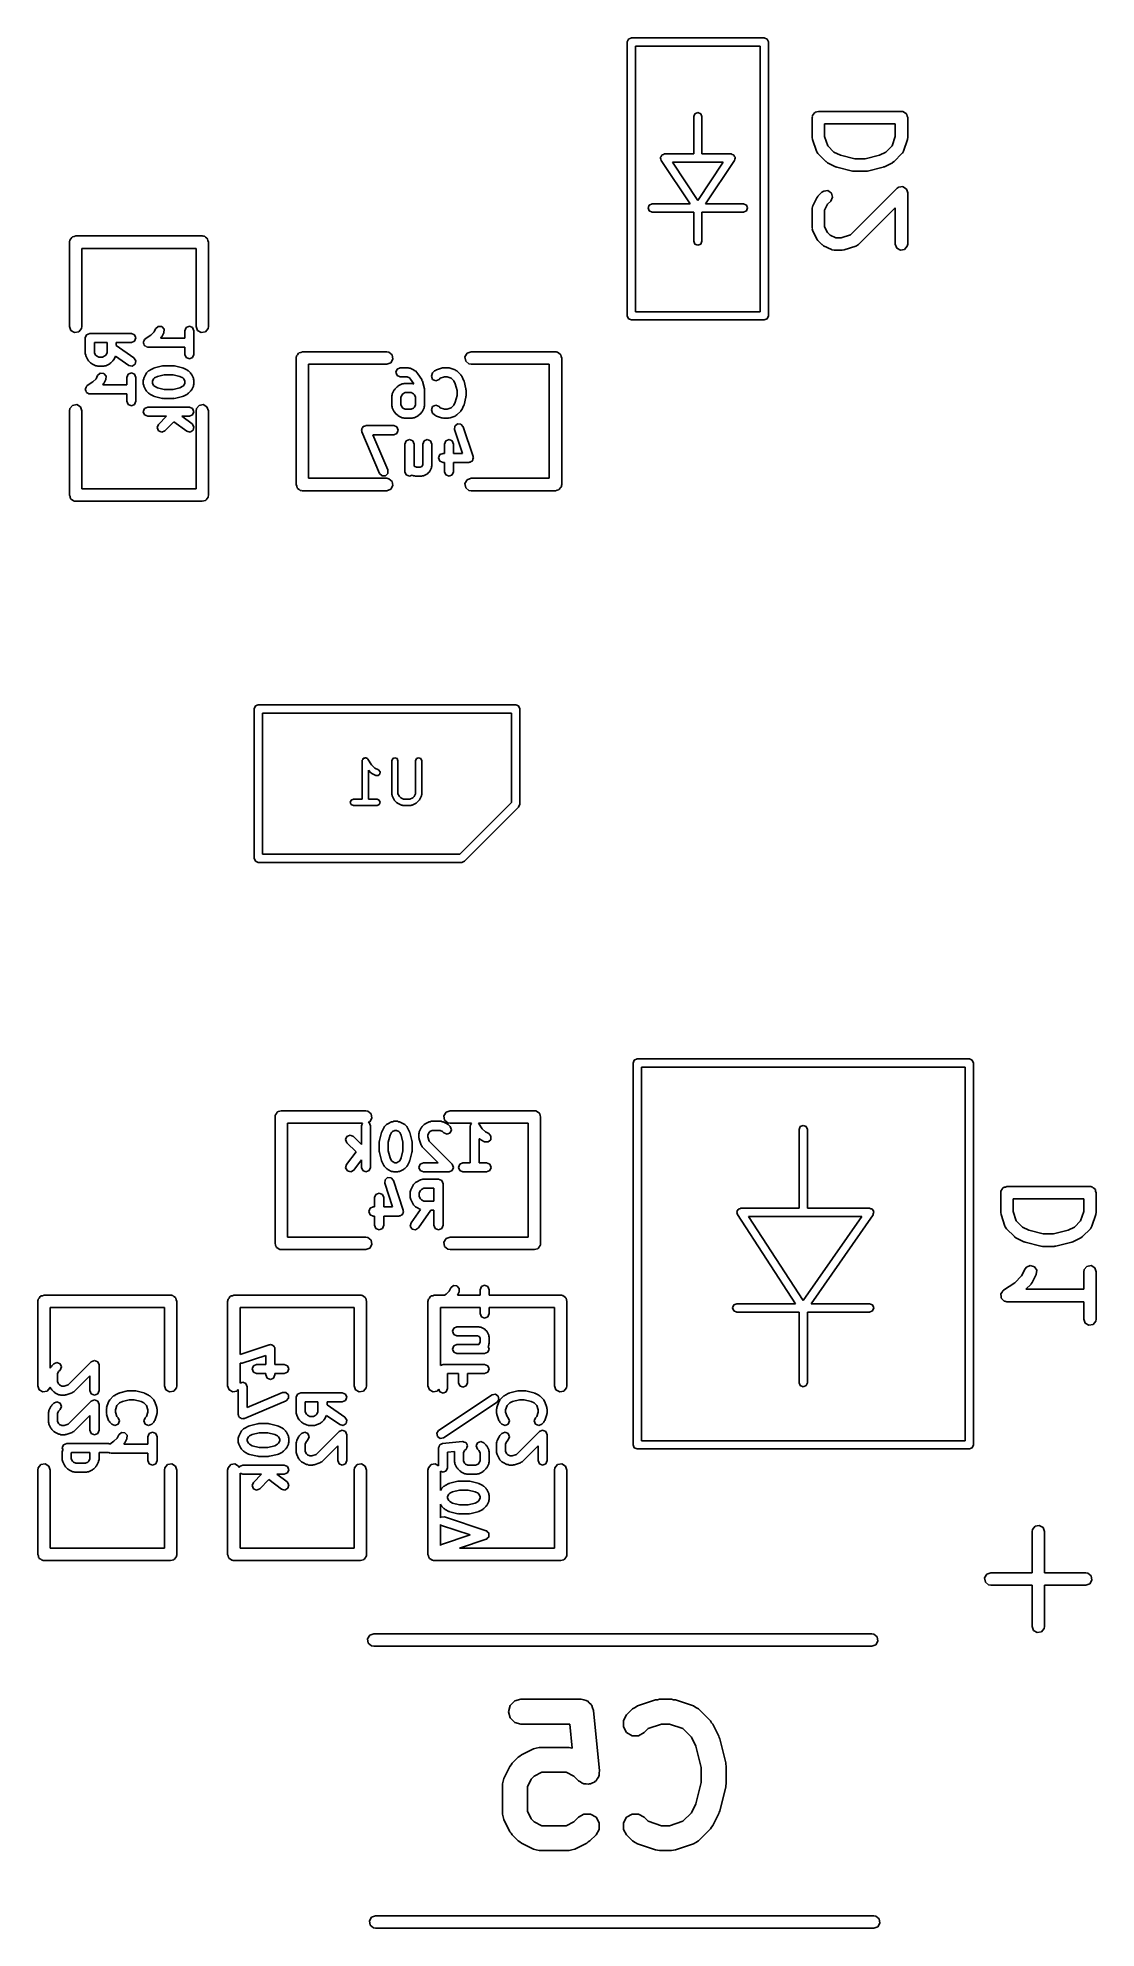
# Model space of a CAD drawing. Extents: x 0.087 to 0.589, y 0.39 to 1.287.
import ezdxf

# ---------------------------------------------------------------- set-up
doc = ezdxf.new("R2010")
doc.units = 0
doc.header["$MEASUREMENT"] = 0
doc.layers.add('BLACK', color=7, linetype='CONTINUOUS')

msp = doc.modelspace()

# ---------------------------------------------------------------- linework, layer by layer
at = {"layer": 'BLACK', "linetype": 'CONTINUOUS'}
for p, q in [((0.366535, 1.28496), (0.367112, 1.28635)), ((0.366535, 1.15504), (0.366535, 1.28496)), ((0.367112, 1.28635), (0.368504, 1.28693)), ((0.368504, 1.28693), (0.431496, 1.28693)), ((0.370472, 1.28299), (0.370472, 1.15701)), ((0.429528, 1.28299), (0.370472, 1.28299)), ((0.429528, 1.15701), (0.429528, 1.28299)), ((0.431496, 1.28693), (0.432888, 1.28635)), ((0.432888, 1.28635), (0.433465, 1.28496)), ((0.433465, 1.28496), (0.433465, 1.15504)), ((0.398031, 1.24953), (0.398608, 1.25092)), ((0.398031, 1.23181), (0.398031, 1.24953)), ((0.398608, 1.25092), (0.4, 1.2515)), ((0.4, 1.2515), (0.401392, 1.25092)), ((0.401392, 1.25092), (0.401969, 1.24953)), ((0.401969, 1.24953), (0.401969, 1.23181)), ((0.454228, 1.24906), (0.454295, 1.24944)), ((0.454228, 1.23969), (0.454228, 1.24906)), ((0.454272, 1.24957), (0.454338, 1.24969)), ((0.454295, 1.24944), (0.454272, 1.24957)), ((0.454338, 1.24969), (0.454406, 1.25007)), ((0.454406, 1.25007), (0.454899, 1.25066)), ((0.454899, 1.25066), (0.455282, 1.25132)), ((0.455282, 1.25132), (0.455533, 1.25141)), ((0.455533, 1.25141), (0.455704, 1.25162)), ((0.455704, 1.25162), (0.456459, 1.25175)), ((0.456459, 1.25175), (0.45718, 1.25201)), ((0.45718, 1.25201), (0.49655, 1.25201)), ((0.49655, 1.25201), (0.496934, 1.25194)), ((0.496934, 1.25194), (0.497063, 1.25197)), ((0.497063, 1.25197), (0.497177, 1.2519)), ((0.497177, 1.2519), (0.49756, 1.25183)), ((0.49756, 1.25183), (0.498148, 1.25134)), ((0.498148, 1.25134), (0.498812, 1.25096)), ((0.498812, 1.25096), (0.498903, 1.25071)), ((0.498903, 1.25071), (0.499108, 1.25054)), ((0.499108, 1.25054), (0.499241, 1.24978)), ((0.499241, 1.24978), (0.499503, 1.24906)), ((0.499503, 1.24906), (0.499503, 1.23969)), ((0.45425, 1.23962), (0.454228, 1.23969)), ((0.454379, 1.23875), (0.45425, 1.23962)), ((0.456254, 1.23313), (0.454379, 1.23875)), ((0.460133, 1.24611), (0.460133, 1.24016)), ((0.493598, 1.24611), (0.460133, 1.24611)), ((0.460133, 1.24016), (0.461636, 1.23566)), ((0.492095, 1.23566), (0.493598, 1.24016)), ((0.493598, 1.24016), (0.493598, 1.24611)), ((0.499352, 1.23875), (0.497477, 1.23313)), ((0.499503, 1.23969), (0.49935, 1.23882)), ((0.49935, 1.23882), (0.499352, 1.23875)), ((0.382283, 1.22984), (0.382361, 1.23003)), ((0.382503, 1.22931), (0.382283, 1.22984)), ((0.382322, 1.23023), (0.382641, 1.2307)), ((0.382361, 1.23003), (0.382322, 1.23023)), ((0.382614, 1.22875), (0.382503, 1.22931)), ((0.396322, 1.20819), (0.382614, 1.22875)), ((0.382641, 1.2307), (0.38286, 1.23123)), ((0.38286, 1.23123), (0.383047, 1.23131)), ((0.383047, 1.23131), (0.38316, 1.23148)), ((0.38316, 1.23148), (0.383722, 1.23159)), ((0.383722, 1.23159), (0.384252, 1.23181)), ((0.384252, 1.23181), (0.398031, 1.23181)), ((0.401969, 1.23181), (0.415748, 1.23181)), ((0.417386, 1.22875), (0.403678, 1.20819)), ((0.415748, 1.23181), (0.416278, 1.23159)), ((0.416278, 1.23159), (0.41684, 1.23148)), ((0.41684, 1.23148), (0.416953, 1.23131)), ((0.416953, 1.23131), (0.41714, 1.23123)), ((0.41714, 1.23123), (0.417359, 1.2307)), ((0.417359, 1.2307), (0.417678, 1.23023)), ((0.417497, 1.22931), (0.417386, 1.22875)), ((0.417717, 1.22984), (0.417497, 1.22931)), ((0.417678, 1.23023), (0.417639, 1.23003)), ((0.417639, 1.23003), (0.417717, 1.22984)), ((0.456364, 1.23299), (0.456254, 1.23313)), ((0.456379, 1.23281), (0.456364, 1.23299)), ((0.456967, 1.23197), (0.456379, 1.23281)), ((0.460717, 1.22822), (0.456967, 1.23197)), ((0.461636, 1.23566), (0.464554, 1.23274)), ((0.464554, 1.23274), (0.467585, 1.23122)), ((0.467585, 1.23122), (0.474417, 1.22951)), ((0.474417, 1.22951), (0.479314, 1.22951)), ((0.479314, 1.22951), (0.486146, 1.23122)), ((0.486146, 1.23122), (0.489177, 1.23274)), ((0.489177, 1.23274), (0.492095, 1.23566)), ((0.496764, 1.23197), (0.493014, 1.22822)), ((0.496838, 1.23213), (0.496764, 1.23197)), ((0.496989, 1.23223), (0.496838, 1.23213)), ((0.497477, 1.23313), (0.496989, 1.23223)), ((0.41207, 1.22787), (0.38793, 1.22787)), ((0.38793, 1.22787), (0.4, 1.20977)), ((0.4, 1.20977), (0.41207, 1.22787)), ((0.460775, 1.2282), (0.460717, 1.22822)), ((0.461484, 1.22767), (0.460775, 1.2282)), ((0.465234, 1.2258), (0.461484, 1.22767)), ((0.465373, 1.22578), (0.465234, 1.2258)), ((0.465838, 1.22557), (0.465373, 1.22578)), ((0.473337, 1.2237), (0.465838, 1.22557)), ((0.473473, 1.22371), (0.473337, 1.2237)), ((0.474053, 1.22361), (0.473473, 1.22371)), ((0.479678, 1.22361), (0.474053, 1.22361)), ((0.479806, 1.22366), (0.479678, 1.22361)), ((0.480394, 1.2237), (0.479806, 1.22366)), ((0.487893, 1.22557), (0.480394, 1.2237)), ((0.488009, 1.22565), (0.487893, 1.22557)), ((0.488497, 1.2258), (0.488009, 1.22565)), ((0.492247, 1.22767), (0.488497, 1.2258)), ((0.492291, 1.22772), (0.492247, 1.22767)), ((0.493014, 1.22822), (0.492291, 1.22772)), ((0.454539, 1.20726), (0.456414, 1.21101)), ((0.456414, 1.21101), (0.45694, 1.21172)), ((0.45694, 1.21172), (0.456967, 1.21178)), ((0.456967, 1.21178), (0.458842, 1.21365)), ((0.458842, 1.21365), (0.459682, 1.21424)), ((0.459682, 1.21424), (0.461694, 1.21442)), ((0.461694, 1.21442), (0.463349, 1.21326)), ((0.463871, 1.21131), (0.463018, 1.20948)), ((0.463349, 1.21326), (0.463871, 1.21131)), ((0.472458, 1.19352), (0.494462, 1.21553)), ((0.494462, 1.21553), (0.49499, 1.2159)), ((0.49499, 1.2159), (0.495074, 1.216)), ((0.495074, 1.216), (0.495152, 1.21601)), ((0.495152, 1.21601), (0.495303, 1.21611)), ((0.495303, 1.21611), (0.496188, 1.21619)), ((0.496188, 1.21619), (0.497063, 1.21635)), ((0.497063, 1.21635), (0.49718, 1.21628)), ((0.49718, 1.21628), (0.497315, 1.21629)), ((0.497315, 1.21629), (0.498043, 1.21578)), ((0.498043, 1.21578), (0.498812, 1.21534)), ((0.498812, 1.21534), (0.498859, 1.21521)), ((0.498859, 1.21521), (0.498969, 1.21513)), ((0.498969, 1.21513), (0.499199, 1.21427)), ((0.499199, 1.21427), (0.499503, 1.21344)), ((0.499503, 1.21344), (0.499503, 1.18907)), ((0.376378, 1.20622), (0.376955, 1.20761)), ((0.376955, 1.20483), (0.376378, 1.20622)), ((0.376955, 1.20761), (0.378346, 1.20819)), ((0.378346, 1.20425), (0.376955, 1.20483)), ((0.378346, 1.20819), (0.396322, 1.20819)), ((0.398031, 1.20425), (0.378346, 1.20425)), ((0.398031, 1.19047), (0.398031, 1.20425)), ((0.421654, 1.20425), (0.401969, 1.20425)), ((0.401969, 1.20425), (0.401969, 1.19047)), ((0.403678, 1.20819), (0.421654, 1.20819)), ((0.421654, 1.20819), (0.423045, 1.20761)), ((0.423045, 1.20483), (0.421654, 1.20425)), ((0.423045, 1.20761), (0.423622, 1.20622)), ((0.423622, 1.20622), (0.423045, 1.20483)), ((0.454228, 1.20594), (0.454406, 1.20695)), ((0.454228, 1.19657), (0.454228, 1.20594)), ((0.454406, 1.20695), (0.454519, 1.20708)), ((0.454519, 1.20708), (0.454539, 1.20726)), ((0.461482, 1.20794), (0.460133, 1.20524)), ((0.460133, 1.20524), (0.460133, 1.19726)), ((0.463018, 1.20948), (0.461482, 1.20794)), ((0.493598, 1.20631), (0.476141, 1.18885)), ((0.493598, 1.18907), (0.493598, 1.20631)), ((0.104279, 1.19269), (0.105, 1.19295)), ((0.105, 1.19295), (0.165, 1.19295)), ((0.165, 1.19295), (0.165384, 1.19289)), ((0.165384, 1.19289), (0.165513, 1.19291)), ((0.165513, 1.19291), (0.165626, 1.19284)), ((0.165626, 1.19284), (0.16601, 1.19277)), ((0.16601, 1.19277), (0.166598, 1.19228)), ((0.454288, 1.1964), (0.454228, 1.19657)), ((0.454247, 1.19623), (0.454288, 1.1964)), ((0.454539, 1.19524), (0.454247, 1.19623)), ((0.456414, 1.1915), (0.454539, 1.19524)), ((0.460133, 1.19726), (0.461482, 1.19456)), ((0.461482, 1.19456), (0.462679, 1.19337)), ((0.462679, 1.19337), (0.465376, 1.19202)), ((0.46795, 1.19202), (0.472458, 1.19352)), ((0.102047, 1.19), (0.102115, 1.19038)), ((0.102047, 1.15), (0.102047, 1.19)), ((0.102092, 1.19051), (0.102158, 1.19063)), ((0.102115, 1.19038), (0.102092, 1.19051)), ((0.102158, 1.19063), (0.102225, 1.19101)), ((0.102225, 1.19101), (0.102718, 1.1916)), ((0.102718, 1.1916), (0.103102, 1.19226)), ((0.103102, 1.19226), (0.103352, 1.19235)), ((0.103352, 1.19235), (0.103524, 1.19256)), ((0.103524, 1.19256), (0.104279, 1.19269)), ((0.162047, 1.18705), (0.107953, 1.18705)), ((0.107953, 1.18705), (0.107953, 1.15)), ((0.162047, 1.15), (0.162047, 1.18705)), ((0.166598, 1.19228), (0.167262, 1.1919)), ((0.167262, 1.1919), (0.167353, 1.19165)), ((0.167353, 1.19165), (0.167557, 1.19148)), ((0.167557, 1.19148), (0.16769, 1.19072)), ((0.16769, 1.19072), (0.167953, 1.19)), ((0.167953, 1.19), (0.167953, 1.15)), ((0.398608, 1.18908), (0.398031, 1.19047)), ((0.4, 1.1885), (0.398608, 1.18908)), ((0.401392, 1.18908), (0.4, 1.1885)), ((0.401969, 1.19047), (0.401392, 1.18908)), ((0.456461, 1.19145), (0.456414, 1.1915)), ((0.456967, 1.19073), (0.456461, 1.19145)), ((0.458842, 1.18885), (0.456967, 1.19073)), ((0.4589, 1.18883), (0.458842, 1.18885)), ((0.459609, 1.1883), (0.4589, 1.18883)), ((0.463359, 1.18643), (0.459609, 1.1883)), ((0.463534, 1.18641), (0.463359, 1.18643)), ((0.463669, 1.18629), (0.463534, 1.18641)), ((0.464679, 1.18611), (0.463669, 1.18629)), ((0.468429, 1.18611), (0.464679, 1.18611)), ((0.465376, 1.19202), (0.46795, 1.19202)), ((0.46849, 1.18614), (0.468429, 1.18611)), ((0.469363, 1.18627), (0.46849, 1.18614)), ((0.474987, 1.18814), (0.469363, 1.18627)), ((0.475125, 1.18825), (0.474987, 1.18814)), ((0.475301, 1.18826), (0.475125, 1.18825)), ((0.476141, 1.18885), (0.475301, 1.18826)), ((0.494288, 1.18717), (0.493598, 1.18907)), ((0.496038, 1.18616), (0.494288, 1.18717)), ((0.498027, 1.18651), (0.496038, 1.18616)), ((0.499325, 1.18806), (0.498027, 1.18651)), ((0.499503, 1.18907), (0.499325, 1.18806)), ((0.370472, 1.15701), (0.429528, 1.15701)), ((0.102738, 1.1481), (0.102047, 1.15)), ((0.104487, 1.14709), (0.102738, 1.1481)), ((0.107775, 1.14899), (0.106476, 1.14744)), ((0.107953, 1.15), (0.107775, 1.14899)), ((0.142135, 1.14738), (0.142917, 1.14894)), ((0.142917, 1.14894), (0.144161, 1.15002)), ((0.144161, 1.15002), (0.145802, 1.14991)), ((0.145802, 1.14991), (0.14688, 1.14866)), ((0.14688, 1.14866), (0.146763, 1.14702)), ((0.156762, 1.14798), (0.157392, 1.1495)), ((0.156762, 1.1445), (0.156762, 1.14798)), ((0.157392, 1.1495), (0.158912, 1.15013)), ((0.158912, 1.15013), (0.160432, 1.1495)), ((0.160432, 1.1495), (0.161062, 1.14798)), ((0.161062, 1.14798), (0.161062, 1.13673)), ((0.162738, 1.1481), (0.162047, 1.15)), ((0.164487, 1.14709), (0.162738, 1.1481)), ((0.167775, 1.14899), (0.166476, 1.14744)), ((0.167953, 1.15), (0.167775, 1.14899)), ((0.367112, 1.15365), (0.366535, 1.15504)), ((0.368504, 1.15307), (0.367112, 1.15365)), ((0.431496, 1.15307), (0.368504, 1.15307)), ((0.432888, 1.15365), (0.431496, 1.15307)), ((0.433465, 1.15504), (0.432888, 1.15365)), ((0.106476, 1.14744), (0.104487, 1.14709)), ((0.109562, 1.14454), (0.110192, 1.14606)), ((0.109562, 1.13704), (0.109562, 1.14454)), ((0.110192, 1.14606), (0.111712, 1.14669)), ((0.111712, 1.14669), (0.131412, 1.14669)), ((0.113862, 1.14239), (0.113862, 1.13754)), ((0.119881, 1.14239), (0.113862, 1.14239)), ((0.119881, 1.13754), (0.119881, 1.14239)), ((0.131412, 1.14239), (0.124181, 1.14239)), ((0.124181, 1.14239), (0.124181, 1.14097)), ((0.124181, 1.14097), (0.132645, 1.13504)), ((0.131412, 1.14669), (0.132932, 1.14606)), ((0.132932, 1.14302), (0.131412, 1.14239)), ((0.132932, 1.14606), (0.133562, 1.14454)), ((0.133562, 1.14454), (0.132932, 1.14302)), ((0.137062, 1.14235), (0.137147, 1.14256)), ((0.137301, 1.14178), (0.137062, 1.14235)), ((0.137104, 1.14278), (0.137452, 1.1433)), ((0.137147, 1.14256), (0.137104, 1.14278)), ((0.137423, 1.14116), (0.137301, 1.14178)), ((0.137607, 1.14104), (0.137423, 1.14116)), ((0.137452, 1.1433), (0.137692, 1.14387)), ((0.137692, 1.14083), (0.137607, 1.14104)), ((0.137692, 1.14387), (0.137896, 1.14396)), ((0.13827, 1.14059), (0.137692, 1.14083)), ((0.137896, 1.14396), (0.138019, 1.14414)), ((0.138019, 1.14414), (0.140656, 1.1459)), ((0.13879, 1.14025), (0.13827, 1.14059)), ((0.139007, 1.14029), (0.13879, 1.14025)), ((0.139212, 1.1402), (0.139007, 1.14029)), ((0.156762, 1.1402), (0.139212, 1.1402)), ((0.140656, 1.1459), (0.142135, 1.14738)), ((0.145423, 1.14459), (0.145341, 1.1445)), ((0.145341, 1.1445), (0.156762, 1.1445)), ((0.145558, 1.14491), (0.145423, 1.14459)), ((0.145825, 1.14515), (0.145558, 1.14491)), ((0.146763, 1.14702), (0.145825, 1.14515)), ((0.156762, 1.13673), (0.156762, 1.1402)), ((0.166476, 1.14744), (0.164487, 1.14709)), ((0.109753, 1.13657), (0.109562, 1.13704)), ((0.109789, 1.13607), (0.109753, 1.13657)), ((0.110727, 1.1342), (0.109789, 1.13607)), ((0.110994, 1.13397), (0.110727, 1.1342)), ((0.11113, 1.13364), (0.110994, 1.13397)), ((0.112068, 1.1327), (0.11113, 1.13364)), ((0.112395, 1.13257), (0.112068, 1.1327)), ((0.112627, 1.1323), (0.112395, 1.13257)), ((0.114503, 1.13136), (0.112627, 1.1323)), ((0.113862, 1.13754), (0.114417, 1.13643)), ((0.114417, 1.13643), (0.114862, 1.13599)), ((0.115002, 1.13132), (0.114503, 1.13136)), ((0.114862, 1.13599), (0.115972, 1.13543)), ((0.115464, 1.13113), (0.115002, 1.13132)), ((0.118279, 1.13113), (0.115464, 1.13113)), ((0.115972, 1.13543), (0.117771, 1.13543)), ((0.117771, 1.13543), (0.118881, 1.13599)), ((0.118741, 1.13132), (0.118279, 1.13113)), ((0.11924, 1.13136), (0.118741, 1.13132)), ((0.118881, 1.13599), (0.119326, 1.13643)), ((0.121116, 1.1323), (0.11924, 1.13136)), ((0.119326, 1.13643), (0.119881, 1.13754)), ((0.121348, 1.13257), (0.121116, 1.1323)), ((0.121675, 1.1327), (0.121348, 1.13257)), ((0.122613, 1.13364), (0.121675, 1.1327)), ((0.122749, 1.13397), (0.122613, 1.13364)), ((0.123016, 1.1342), (0.122749, 1.13397)), ((0.123882, 1.13593), (0.123016, 1.1342)), ((0.130179, 1.13152), (0.123882, 1.13593)), ((0.131786, 1.13117), (0.130179, 1.13152)), ((0.133173, 1.13205), (0.131786, 1.13117)), ((0.132645, 1.13504), (0.133529, 1.13366)), ((0.133529, 1.13366), (0.133173, 1.13205)), ((0.140127, 1.12927), (0.142003, 1.13021)), ((0.142003, 1.13021), (0.142246, 1.13022)), ((0.142246, 1.13022), (0.142443, 1.13037)), ((0.142443, 1.13037), (0.146195, 1.13131)), ((0.146195, 1.13131), (0.146465, 1.13127)), ((0.146465, 1.13127), (0.146717, 1.13137)), ((0.146717, 1.13137), (0.151407, 1.13137)), ((0.151407, 1.13137), (0.151659, 1.13127)), ((0.151659, 1.13127), (0.151929, 1.13131)), ((0.151929, 1.13131), (0.155681, 1.13037)), ((0.155681, 1.13037), (0.155877, 1.13022)), ((0.155877, 1.13022), (0.156121, 1.13021)), ((0.156121, 1.13021), (0.157997, 1.12927)), ((0.157392, 1.13521), (0.156762, 1.13673)), ((0.158912, 1.13458), (0.157392, 1.13521)), ((0.160432, 1.13521), (0.158912, 1.13458)), ((0.161062, 1.13673), (0.160432, 1.13521)), ((0.209547, 1.135), (0.209615, 1.13538)), ((0.209547, 1.075), (0.209547, 1.135)), ((0.209592, 1.13551), (0.209658, 1.13563)), ((0.209615, 1.13538), (0.209592, 1.13551)), ((0.209658, 1.13563), (0.209725, 1.13601)), ((0.209725, 1.13601), (0.210218, 1.1366)), ((0.210218, 1.1366), (0.210602, 1.13726)), ((0.210602, 1.13726), (0.210852, 1.13735)), ((0.210852, 1.13735), (0.211024, 1.13756)), ((0.211024, 1.13756), (0.211779, 1.13769)), ((0.211779, 1.13769), (0.2125, 1.13795)), ((0.2125, 1.13795), (0.2525, 1.13795)), ((0.2525, 1.13205), (0.215453, 1.13205)), ((0.215453, 1.13205), (0.215453, 1.07795)), ((0.2525, 1.13795), (0.25351, 1.13777)), ((0.254398, 1.13274), (0.2525, 1.13205)), ((0.25351, 1.13777), (0.255057, 1.13648)), ((0.255408, 1.13449), (0.254398, 1.13274)), ((0.255057, 1.13648), (0.255408, 1.13449)), ((0.257377, 1.12981), (0.258898, 1.13044)), ((0.258898, 1.13044), (0.26265, 1.13044)), ((0.26265, 1.13044), (0.263112, 1.13025)), ((0.263112, 1.13025), (0.263611, 1.13021)), ((0.263611, 1.13021), (0.265488, 1.12927)), ((0.276042, 1.12939), (0.278856, 1.13033)), ((0.278856, 1.13033), (0.279209, 1.1303)), ((0.279209, 1.1303), (0.279536, 1.13044)), ((0.279536, 1.13044), (0.281412, 1.13044)), ((0.281412, 1.13044), (0.281739, 1.1303)), ((0.281739, 1.1303), (0.282092, 1.13033)), ((0.282092, 1.13033), (0.284906, 1.12939)), ((0.289592, 1.13551), (0.290602, 1.13726)), ((0.289943, 1.13352), (0.289592, 1.13551)), ((0.29149, 1.13223), (0.289943, 1.13352)), ((0.290602, 1.13726), (0.2925, 1.13795)), ((0.2925, 1.13205), (0.29149, 1.13223)), ((0.2925, 1.13795), (0.3325, 1.13795)), ((0.329547, 1.13205), (0.2925, 1.13205)), ((0.329547, 1.07795), (0.329547, 1.13205)), ((0.3325, 1.13795), (0.332884, 1.13789)), ((0.332884, 1.13789), (0.333013, 1.13791)), ((0.333013, 1.13791), (0.333126, 1.13784)), ((0.333126, 1.13784), (0.33351, 1.13777)), ((0.33351, 1.13777), (0.334098, 1.13728)), ((0.334098, 1.13728), (0.334762, 1.1369)), ((0.334762, 1.1369), (0.334853, 1.13665)), ((0.334853, 1.13665), (0.335057, 1.13648)), ((0.335057, 1.13648), (0.33519, 1.13572)), ((0.33519, 1.13572), (0.335453, 1.135)), ((0.335453, 1.135), (0.335453, 1.075)), ((0.109604, 1.12057), (0.109952, 1.12109)), ((0.109952, 1.12109), (0.110192, 1.12167)), ((0.110192, 1.12167), (0.110396, 1.12176)), ((0.110396, 1.12176), (0.110519, 1.12194)), ((0.110519, 1.12194), (0.113157, 1.1237)), ((0.113157, 1.1237), (0.114635, 1.12518)), ((0.114635, 1.12518), (0.115417, 1.12674)), ((0.115417, 1.12674), (0.116661, 1.12782)), ((0.116661, 1.12782), (0.118302, 1.1277)), ((0.117923, 1.12238), (0.117841, 1.1223)), ((0.117841, 1.1223), (0.129262, 1.1223)), ((0.118058, 1.12271), (0.117923, 1.12238)), ((0.118325, 1.12294), (0.118058, 1.12271)), ((0.118302, 1.1277), (0.11938, 1.12646)), ((0.119263, 1.12482), (0.118325, 1.12294)), ((0.11938, 1.12646), (0.119263, 1.12482)), ((0.129262, 1.12578), (0.129892, 1.1273)), ((0.129262, 1.1223), (0.129262, 1.12578)), ((0.129892, 1.1273), (0.131412, 1.12793)), ((0.131412, 1.12793), (0.132932, 1.1273)), ((0.132932, 1.1273), (0.133562, 1.12578)), ((0.133562, 1.12578), (0.133562, 1.11452)), ((0.137062, 1.12453), (0.137253, 1.12499)), ((0.137062, 1.12265), (0.137062, 1.12453)), ((0.137253, 1.12219), (0.137062, 1.12265)), ((0.137253, 1.12499), (0.137289, 1.12549)), ((0.137289, 1.12169), (0.137253, 1.12219)), ((0.137289, 1.12549), (0.138227, 1.12737)), ((0.138227, 1.11982), (0.137289, 1.12169)), ((0.138227, 1.12737), (0.138494, 1.1276)), ((0.138494, 1.1276), (0.13863, 1.12793)), ((0.13863, 1.12793), (0.139568, 1.12887)), ((0.139568, 1.12887), (0.139895, 1.129)), ((0.139895, 1.129), (0.140127, 1.12927)), ((0.141917, 1.12513), (0.141362, 1.12402)), ((0.141362, 1.12402), (0.141362, 1.12316)), ((0.141362, 1.12316), (0.141917, 1.12205)), ((0.142362, 1.12558), (0.141917, 1.12513)), ((0.141917, 1.12205), (0.142362, 1.12161)), ((0.143715, 1.12625), (0.142362, 1.12558)), ((0.142362, 1.12161), (0.143715, 1.12093)), ((0.146981, 1.12707), (0.143715, 1.12625)), ((0.151143, 1.12707), (0.146981, 1.12707)), ((0.154409, 1.12625), (0.151143, 1.12707)), ((0.155762, 1.12558), (0.154409, 1.12625)), ((0.154409, 1.12093), (0.155762, 1.12161)), ((0.156207, 1.12513), (0.155762, 1.12558)), ((0.155762, 1.12161), (0.156207, 1.12205)), ((0.156762, 1.12402), (0.156207, 1.12513)), ((0.156207, 1.12205), (0.156762, 1.12316)), ((0.156762, 1.12316), (0.156762, 1.12402)), ((0.157997, 1.12927), (0.158229, 1.129)), ((0.158229, 1.129), (0.158556, 1.12887)), ((0.158556, 1.12887), (0.159494, 1.12793)), ((0.159494, 1.12793), (0.159629, 1.1276)), ((0.159629, 1.1276), (0.159897, 1.12737)), ((0.159897, 1.12737), (0.160835, 1.12549)), ((0.160835, 1.12169), (0.159897, 1.11982)), ((0.160835, 1.12549), (0.16087, 1.12499)), ((0.16087, 1.12219), (0.160835, 1.12169)), ((0.16087, 1.12499), (0.161062, 1.12453)), ((0.161062, 1.12265), (0.16087, 1.12219)), ((0.161062, 1.12453), (0.161062, 1.12265)), ((0.256439, 1.12043), (0.257377, 1.12137)), ((0.256748, 1.12829), (0.257377, 1.12981)), ((0.257377, 1.12677), (0.256748, 1.12829)), ((0.258898, 1.12614), (0.257377, 1.12677)), ((0.257377, 1.12137), (0.257704, 1.1215)), ((0.257704, 1.1215), (0.257936, 1.12177)), ((0.257936, 1.12177), (0.259812, 1.12271)), ((0.262142, 1.12614), (0.258898, 1.12614)), ((0.259812, 1.12271), (0.260311, 1.12274)), ((0.260311, 1.12274), (0.260774, 1.12293)), ((0.260774, 1.12293), (0.264526, 1.12293)), ((0.263253, 1.12558), (0.262142, 1.12614)), ((0.263793, 1.12504), (0.263253, 1.12558)), ((0.265344, 1.12272), (0.263793, 1.12504)), ((0.264526, 1.12293), (0.264989, 1.12274)), ((0.264989, 1.12274), (0.265344, 1.12272)), ((0.265488, 1.12927), (0.26572, 1.12901)), ((0.26572, 1.12901), (0.266046, 1.12887)), ((0.266046, 1.12887), (0.266985, 1.12793)), ((0.266985, 1.12793), (0.267069, 1.12773)), ((0.267069, 1.12773), (0.267253, 1.1276)), ((0.267253, 1.1276), (0.269129, 1.12479)), ((0.269129, 1.12479), (0.269202, 1.12442)), ((0.269202, 1.12442), (0.269426, 1.12412)), ((0.269426, 1.12412), (0.270364, 1.12037)), ((0.273633, 1.12641), (0.274263, 1.12793)), ((0.274263, 1.12489), (0.273633, 1.12641)), ((0.274263, 1.12793), (0.275201, 1.12887)), ((0.275783, 1.12426), (0.274263, 1.12489)), ((0.275201, 1.12887), (0.275663, 1.12906)), ((0.275663, 1.12906), (0.276042, 1.12939)), ((0.277304, 1.12489), (0.275783, 1.12426)), ((0.277883, 1.12547), (0.277304, 1.12489)), ((0.279885, 1.12614), (0.277883, 1.12547)), ((0.281063, 1.12614), (0.279885, 1.12614)), ((0.283065, 1.12547), (0.281063, 1.12614)), ((0.284335, 1.1242), (0.283065, 1.12547)), ((0.285012, 1.12285), (0.284335, 1.1242)), ((0.284906, 1.12939), (0.285284, 1.12906)), ((0.285829, 1.11958), (0.285012, 1.12285)), ((0.285284, 1.12906), (0.285746, 1.12887)), ((0.285746, 1.12887), (0.287623, 1.12699)), ((0.287623, 1.12699), (0.287758, 1.12667)), ((0.287758, 1.12667), (0.288025, 1.12644)), ((0.288025, 1.12644), (0.288963, 1.12456)), ((0.288963, 1.12456), (0.288981, 1.12432)), ((0.288981, 1.12432), (0.289126, 1.12412)), ((0.289126, 1.12412), (0.290064, 1.12037)), ((0.102225, 1.11101), (0.103524, 1.11256)), ((0.103524, 1.11256), (0.105513, 1.11291)), ((0.105513, 1.11291), (0.107262, 1.1119)), ((0.109562, 1.12015), (0.109647, 1.12035)), ((0.109801, 1.11957), (0.109562, 1.12015)), ((0.109647, 1.12035), (0.109604, 1.12057)), ((0.109923, 1.11896), (0.109801, 1.11957)), ((0.110107, 1.11883), (0.109923, 1.11896)), ((0.110192, 1.11863), (0.110107, 1.11883)), ((0.11077, 1.11839), (0.110192, 1.11863)), ((0.11129, 1.11804), (0.11077, 1.11839)), ((0.111507, 1.11808), (0.11129, 1.11804)), ((0.111712, 1.118), (0.111507, 1.11808)), ((0.129262, 1.118), (0.111712, 1.118)), ((0.129262, 1.11452), (0.129262, 1.118)), ((0.129892, 1.113), (0.129262, 1.11452)), ((0.131412, 1.11237), (0.129892, 1.113)), ((0.132932, 1.113), (0.131412, 1.11237)), ((0.133562, 1.11452), (0.132932, 1.113)), ((0.138494, 1.11959), (0.138227, 1.11982)), ((0.13863, 1.11926), (0.138494, 1.11959)), ((0.139568, 1.11832), (0.13863, 1.11926)), ((0.139895, 1.11818), (0.139568, 1.11832)), ((0.140127, 1.11792), (0.139895, 1.11818)), ((0.142003, 1.11698), (0.140127, 1.11792)), ((0.142246, 1.11696), (0.142003, 1.11698)), ((0.142443, 1.11682), (0.142246, 1.11696)), ((0.146195, 1.11588), (0.142443, 1.11682)), ((0.143715, 1.12093), (0.146981, 1.12011)), ((0.146465, 1.11592), (0.146195, 1.11588)), ((0.146717, 1.11581), (0.146465, 1.11592)), ((0.151407, 1.11581), (0.146717, 1.11581)), ((0.146981, 1.12011), (0.151143, 1.12011)), ((0.151143, 1.12011), (0.154409, 1.12093)), ((0.151659, 1.11592), (0.151407, 1.11581)), ((0.151929, 1.11588), (0.151659, 1.11592)), ((0.155681, 1.11682), (0.151929, 1.11588)), ((0.155877, 1.11696), (0.155681, 1.11682)), ((0.156121, 1.11698), (0.155877, 1.11696)), ((0.157997, 1.11792), (0.156121, 1.11698)), ((0.158229, 1.11818), (0.157997, 1.11792)), ((0.158556, 1.11832), (0.158229, 1.11818)), ((0.159494, 1.11926), (0.158556, 1.11832)), ((0.159629, 1.11959), (0.159494, 1.11926)), ((0.159897, 1.11982), (0.159629, 1.11959)), ((0.162225, 1.11101), (0.163524, 1.11256)), ((0.163524, 1.11256), (0.165513, 1.11291)), ((0.165513, 1.11291), (0.167262, 1.1119)), ((0.254871, 1.11703), (0.255063, 1.11749)), ((0.254871, 1.11234), (0.254871, 1.11703)), ((0.255063, 1.11188), (0.254871, 1.11234)), ((0.255063, 1.11749), (0.255098, 1.11799)), ((0.255098, 1.11799), (0.256036, 1.11987)), ((0.256036, 1.11987), (0.256304, 1.1201)), ((0.256304, 1.1201), (0.256439, 1.12043)), ((0.259726, 1.11763), (0.259171, 1.11652)), ((0.259171, 1.11652), (0.259171, 1.11285)), ((0.259171, 1.11285), (0.259726, 1.11174)), ((0.260171, 1.11808), (0.259726, 1.11763)), ((0.261281, 1.11863), (0.260171, 1.11808)), ((0.264019, 1.11863), (0.261281, 1.11863)), ((0.265129, 1.11808), (0.264019, 1.11863)), ((0.265573, 1.11763), (0.265129, 1.11808)), ((0.266129, 1.11652), (0.265573, 1.11763)), ((0.265573, 1.11174), (0.266129, 1.11285)), ((0.266129, 1.11285), (0.266129, 1.11652)), ((0.270429, 1.11234), (0.270237, 1.11188)), ((0.270364, 1.12037), (0.270324, 1.1201)), ((0.270324, 1.1201), (0.270429, 1.11985)), ((0.270429, 1.11985), (0.270429, 1.11234)), ((0.274263, 1.11198), (0.275783, 1.11261)), ((0.275783, 1.11261), (0.277304, 1.11198)), ((0.283065, 1.11141), (0.284335, 1.11268)), ((0.284335, 1.11268), (0.285012, 1.11403)), ((0.285012, 1.11403), (0.285829, 1.1173)), ((0.285829, 1.1173), (0.285829, 1.11958)), ((0.288963, 1.11232), (0.288025, 1.11044)), ((0.288981, 1.11256), (0.288963, 1.11232)), ((0.289126, 1.11276), (0.288981, 1.11256)), ((0.290064, 1.11651), (0.289126, 1.11276)), ((0.290064, 1.12037), (0.290024, 1.1201)), ((0.290024, 1.1201), (0.290129, 1.11985)), ((0.290129, 1.11703), (0.290024, 1.11678)), ((0.290024, 1.11678), (0.290064, 1.11651)), ((0.290129, 1.11985), (0.290129, 1.11703)), ((0.102047, 1.11), (0.102225, 1.11101)), ((0.102047, 1.07), (0.102047, 1.11)), ((0.107262, 1.1119), (0.107953, 1.11)), ((0.107953, 1.11), (0.107953, 1.07295)), ((0.137062, 1.10952), (0.137692, 1.11104)), ((0.137692, 1.108), (0.137062, 1.10952)), ((0.137692, 1.11104), (0.139212, 1.11167)), ((0.139212, 1.10737), (0.137692, 1.108)), ((0.139212, 1.11167), (0.158912, 1.11167)), ((0.148093, 1.10737), (0.139212, 1.10737)), ((0.143629, 1.10202), (0.144258, 1.10354)), ((0.144258, 1.10354), (0.148093, 1.10737)), ((0.151609, 1.10481), (0.147299, 1.1005)), ((0.157622, 1.1003), (0.151609, 1.10481)), ((0.158912, 1.10737), (0.155356, 1.10737)), ((0.155356, 1.10737), (0.160202, 1.10374)), ((0.158912, 1.11167), (0.160432, 1.11104)), ((0.160432, 1.108), (0.158912, 1.10737)), ((0.160202, 1.10374), (0.16104, 1.10232)), ((0.160432, 1.11104), (0.161062, 1.10952)), ((0.161062, 1.10952), (0.160432, 1.108)), ((0.162047, 1.11), (0.162225, 1.11101)), ((0.162047, 1.07295), (0.162047, 1.11)), ((0.167262, 1.1119), (0.167953, 1.11)), ((0.167953, 1.11), (0.167953, 1.07)), ((0.255098, 1.11138), (0.255063, 1.11188)), ((0.256036, 1.1095), (0.255098, 1.11138)), ((0.256304, 1.10927), (0.256036, 1.1095)), ((0.256439, 1.10894), (0.256304, 1.10927)), ((0.257377, 1.10801), (0.256439, 1.10894)), ((0.257704, 1.10787), (0.257377, 1.10801)), ((0.257936, 1.1076), (0.257704, 1.10787)), ((0.259812, 1.10667), (0.257936, 1.1076)), ((0.259726, 1.11174), (0.260171, 1.11129)), ((0.260311, 1.10663), (0.259812, 1.10667)), ((0.260171, 1.11129), (0.261281, 1.11074)), ((0.260774, 1.10644), (0.260311, 1.10663)), ((0.264526, 1.10644), (0.260774, 1.10644)), ((0.261281, 1.11074), (0.264019, 1.11074)), ((0.264019, 1.11074), (0.265129, 1.11129)), ((0.264989, 1.10663), (0.264526, 1.10644)), ((0.265488, 1.10667), (0.264989, 1.10663)), ((0.265129, 1.11129), (0.265573, 1.11174)), ((0.267364, 1.1076), (0.265488, 1.10667)), ((0.267596, 1.10787), (0.267364, 1.1076)), ((0.267923, 1.10801), (0.267596, 1.10787)), ((0.268861, 1.10894), (0.267923, 1.10801)), ((0.268996, 1.10927), (0.268861, 1.10894)), ((0.269264, 1.1095), (0.268996, 1.10927)), ((0.270202, 1.11138), (0.269264, 1.1095)), ((0.270237, 1.11188), (0.270202, 1.11138)), ((0.273633, 1.11046), (0.274263, 1.11198)), ((0.274263, 1.10894), (0.273633, 1.11046)), ((0.275201, 1.10801), (0.274263, 1.10894)), ((0.275663, 1.10781), (0.275201, 1.10801)), ((0.276042, 1.10749), (0.275663, 1.10781)), ((0.278856, 1.10655), (0.276042, 1.10749)), ((0.277304, 1.11198), (0.277883, 1.11141)), ((0.277883, 1.11141), (0.279885, 1.11074)), ((0.279209, 1.10657), (0.278856, 1.10655)), ((0.279536, 1.10644), (0.279209, 1.10657)), ((0.281412, 1.10644), (0.279536, 1.10644)), ((0.279885, 1.11074), (0.281063, 1.11074)), ((0.281063, 1.11074), (0.283065, 1.11141)), ((0.281739, 1.10657), (0.281412, 1.10644)), ((0.282092, 1.10655), (0.281739, 1.10657)), ((0.284906, 1.10749), (0.282092, 1.10655)), ((0.284808, 1.10269), (0.286051, 1.10377)), ((0.285284, 1.10781), (0.284906, 1.10749)), ((0.285746, 1.10801), (0.285284, 1.10781)), ((0.287623, 1.10988), (0.285746, 1.10801)), ((0.286051, 1.10377), (0.287692, 1.10365)), ((0.287758, 1.11021), (0.287623, 1.10988)), ((0.287692, 1.10365), (0.288771, 1.10241)), ((0.288025, 1.11044), (0.287758, 1.11021)), ((0.144258, 1.1005), (0.143629, 1.10202)), ((0.145779, 1.09987), (0.144258, 1.1005)), ((0.147299, 1.1005), (0.145779, 1.09987)), ((0.159216, 1.09989), (0.157622, 1.1003)), ((0.160632, 1.10073), (0.159216, 1.09989)), ((0.16104, 1.10232), (0.160632, 1.10073)), ((0.24049, 1.10079), (0.240649, 1.10117)), ((0.240659, 1.10038), (0.24049, 1.10079)), ((0.240644, 1.10159), (0.240952, 1.1019)), ((0.240649, 1.10117), (0.240644, 1.10159)), ((0.240664, 1.09994), (0.240659, 1.10038)), ((0.249107, 1.08024), (0.240664, 1.09994)), ((0.240952, 1.1019), (0.24112, 1.10231)), ((0.24112, 1.10231), (0.241504, 1.10247)), ((0.241504, 1.10247), (0.241794, 1.10276)), ((0.241794, 1.10276), (0.242234, 1.10277)), ((0.242234, 1.10277), (0.24264, 1.10294)), ((0.24264, 1.10294), (0.255774, 1.10294)), ((0.255774, 1.09864), (0.245901, 1.09864)), ((0.245901, 1.09864), (0.253059, 1.08193)), ((0.255774, 1.10294), (0.257294, 1.10231)), ((0.257294, 1.09927), (0.255774, 1.09864)), ((0.257294, 1.10231), (0.257924, 1.10079)), ((0.257924, 1.10079), (0.257294, 1.09927)), ((0.261129, 1.09422), (0.261758, 1.09574)), ((0.261129, 1.08109), (0.261129, 1.09422)), ((0.261758, 1.09574), (0.263279, 1.09637)), ((0.263279, 1.09637), (0.264799, 1.09574)), ((0.264799, 1.09574), (0.265429, 1.09422)), ((0.265429, 1.09422), (0.265429, 1.08385)), ((0.269571, 1.09422), (0.270201, 1.09574)), ((0.269571, 1.08441), (0.269571, 1.09422)), ((0.270201, 1.09574), (0.271721, 1.09637)), ((0.271721, 1.09637), (0.273242, 1.09574)), ((0.273242, 1.09574), (0.273871, 1.09422)), ((0.273871, 1.09422), (0.273871, 1.0839)), ((0.27989, 1.09422), (0.28052, 1.09574)), ((0.27989, 1.0898), (0.27989, 1.09422)), ((0.28052, 1.09574), (0.28204, 1.09637)), ((0.28204, 1.09637), (0.283561, 1.09574)), ((0.283561, 1.09574), (0.28419, 1.09422)), ((0.28419, 1.09422), (0.28419, 1.0898)), ((0.284691, 1.10105), (0.284808, 1.10269)), ((0.288438, 1.0898), (0.284691, 1.10105)), ((0.288771, 1.10241), (0.293461, 1.08833)), ((0.277076, 1.08765), (0.277706, 1.08918)), ((0.277706, 1.08613), (0.277076, 1.08765)), ((0.277706, 1.08918), (0.279226, 1.0898)), ((0.279226, 1.0855), (0.277706, 1.08613)), ((0.279226, 1.0898), (0.27989, 1.0898)), ((0.27989, 1.0855), (0.279226, 1.0855)), ((0.27989, 1.08109), (0.27989, 1.0855)), ((0.28419, 1.0898), (0.288438, 1.0898)), ((0.291421, 1.0855), (0.28419, 1.0855)), ((0.28419, 1.0855), (0.28419, 1.08109)), ((0.291748, 1.08564), (0.291421, 1.0855)), ((0.292101, 1.08562), (0.291748, 1.08564)), ((0.292479, 1.08594), (0.292101, 1.08562)), ((0.292942, 1.08613), (0.292479, 1.08594)), ((0.293077, 1.08646), (0.292942, 1.08613)), ((0.293344, 1.08669), (0.293077, 1.08646)), ((0.29338, 1.08719), (0.293344, 1.08669)), ((0.293571, 1.08765), (0.29338, 1.08719)), ((0.293461, 1.08833), (0.293436, 1.08798)), ((0.293436, 1.08798), (0.293571, 1.08765)), ((0.215453, 1.07795), (0.2525, 1.07795)), ((0.250285, 1.07909), (0.249107, 1.08024)), ((0.25193, 1.07911), (0.250285, 1.07909)), ((0.25308, 1.08029), (0.25193, 1.07911)), ((0.2525, 1.07795), (0.25351, 1.07777)), ((0.253059, 1.08193), (0.25308, 1.08029)), ((0.25351, 1.07777), (0.255057, 1.07648)), ((0.255057, 1.07648), (0.255408, 1.07449)), ((0.261758, 1.07957), (0.261129, 1.08109)), ((0.263279, 1.07894), (0.261758, 1.07957)), ((0.26454, 1.07946), (0.263279, 1.07894)), ((0.265131, 1.07917), (0.26454, 1.07946)), ((0.26563, 1.07913), (0.265131, 1.07917)), ((0.265429, 1.08385), (0.26549, 1.08379)), ((0.26549, 1.08379), (0.2666, 1.08324)), ((0.266093, 1.07894), (0.26563, 1.07913)), ((0.268907, 1.07894), (0.266093, 1.07894)), ((0.2666, 1.08324), (0.2684, 1.08324)), ((0.2684, 1.08324), (0.269181, 1.08363)), ((0.269369, 1.07913), (0.268907, 1.07894)), ((0.269181, 1.08363), (0.269571, 1.08441)), ((0.269869, 1.07917), (0.269369, 1.07913)), ((0.271745, 1.0801), (0.269869, 1.07917)), ((0.272191, 1.08062), (0.271745, 1.0801)), ((0.272706, 1.08106), (0.272191, 1.08062)), ((0.273644, 1.08294), (0.272706, 1.08106)), ((0.27368, 1.08344), (0.273644, 1.08294)), ((0.273871, 1.0839), (0.27368, 1.08344)), ((0.28052, 1.07957), (0.27989, 1.08109)), ((0.28204, 1.07894), (0.28052, 1.07957)), ((0.283561, 1.07957), (0.28204, 1.07894)), ((0.28419, 1.08109), (0.283561, 1.07957)), ((0.289592, 1.07551), (0.290602, 1.07726)), ((0.290602, 1.07726), (0.2925, 1.07795)), ((0.2925, 1.07795), (0.329547, 1.07795)), ((0.10231, 1.06928), (0.102047, 1.07)), ((0.102443, 1.06852), (0.10231, 1.06928)), ((0.102647, 1.06835), (0.102443, 1.06852)), ((0.102738, 1.0681), (0.102647, 1.06835)), ((0.103402, 1.06772), (0.102738, 1.0681)), ((0.10399, 1.06723), (0.103402, 1.06772)), ((0.104374, 1.06716), (0.10399, 1.06723)), ((0.107953, 1.07295), (0.162047, 1.07295)), ((0.165721, 1.06731), (0.165, 1.06705)), ((0.166476, 1.06744), (0.165721, 1.06731)), ((0.166648, 1.06765), (0.166476, 1.06744)), ((0.166898, 1.06774), (0.166648, 1.06765)), ((0.167282, 1.0684), (0.166898, 1.06774)), ((0.167775, 1.06899), (0.167282, 1.0684)), ((0.167842, 1.06937), (0.167775, 1.06899)), ((0.167908, 1.06949), (0.167842, 1.06937)), ((0.167953, 1.07), (0.167885, 1.06962)), ((0.167885, 1.06962), (0.167908, 1.06949)), ((0.20981, 1.07428), (0.209547, 1.075)), ((0.209943, 1.07352), (0.20981, 1.07428)), ((0.210147, 1.07335), (0.209943, 1.07352)), ((0.210238, 1.0731), (0.210147, 1.07335)), ((0.210902, 1.07272), (0.210238, 1.0731)), ((0.21149, 1.07223), (0.210902, 1.07272)), ((0.211874, 1.07216), (0.21149, 1.07223)), ((0.211987, 1.07209), (0.211874, 1.07216)), ((0.212116, 1.07211), (0.211987, 1.07209)), ((0.2125, 1.07205), (0.212116, 1.07211)), ((0.2525, 1.07205), (0.2125, 1.07205)), ((0.254398, 1.07274), (0.2525, 1.07205)), ((0.255408, 1.07449), (0.254398, 1.07274)), ((0.289943, 1.07352), (0.289592, 1.07551)), ((0.29149, 1.07223), (0.289943, 1.07352)), ((0.2925, 1.07205), (0.29149, 1.07223)), ((0.3325, 1.07205), (0.2925, 1.07205)), ((0.333221, 1.07231), (0.3325, 1.07205)), ((0.333976, 1.07244), (0.333221, 1.07231)), ((0.334148, 1.07265), (0.333976, 1.07244)), ((0.334398, 1.07274), (0.334148, 1.07265)), ((0.334782, 1.0734), (0.334398, 1.07274)), ((0.335275, 1.07399), (0.334782, 1.0734)), ((0.335342, 1.07437), (0.335275, 1.07399)), ((0.335408, 1.07449), (0.335342, 1.07437)), ((0.335453, 1.075), (0.335385, 1.07462)), ((0.335385, 1.07462), (0.335408, 1.07449)), ((0.104487, 1.06709), (0.104374, 1.06716)), ((0.104616, 1.06711), (0.104487, 1.06709)), ((0.105, 1.06705), (0.104616, 1.06711)), ((0.165, 1.06705), (0.105, 1.06705)), ((0.189606, 0.968583), (0.190183, 0.969975)), ((0.189606, 0.897717), (0.189606, 0.968583)), ((0.190183, 0.969975), (0.191575, 0.970551)), ((0.191575, 0.970551), (0.313622, 0.970551)), ((0.313622, 0.970551), (0.315014, 0.969975)), ((0.315014, 0.969975), (0.315591, 0.968583)), ((0.315591, 0.968583), (0.315591, 0.923307)), ((0.193543, 0.966614), (0.193543, 0.899685)), ((0.311654, 0.966614), (0.193543, 0.966614)), ((0.311654, 0.924122), (0.311654, 0.966614)), ((0.240811, 0.943929), (0.240869, 0.94407)), ((0.240811, 0.925721), (0.240811, 0.943929)), ((0.240839, 0.944219), (0.241079, 0.944576)), ((0.240869, 0.94407), (0.240839, 0.944219)), ((0.241079, 0.944576), (0.241243, 0.944973)), ((0.241243, 0.944973), (0.241384, 0.945032)), ((0.241384, 0.945032), (0.241468, 0.945158)), ((0.241468, 0.945158), (0.24189, 0.945241)), ((0.24189, 0.945241), (0.242287, 0.945406)), ((0.242287, 0.945406), (0.242428, 0.945348)), ((0.242428, 0.945348), (0.242577, 0.945377)), ((0.242577, 0.945377), (0.242934, 0.945138)), ((0.242934, 0.945138), (0.243331, 0.944973)), ((0.243331, 0.944973), (0.243389, 0.944833)), ((0.243389, 0.944833), (0.243516, 0.944748)), ((0.243516, 0.944748), (0.245309, 0.942058)), ((0.245309, 0.942058), (0.246911, 0.940456)), ((0.254872, 0.943929), (0.255304, 0.944973)), ((0.254872, 0.927994), (0.254872, 0.943929)), ((0.255304, 0.944973), (0.256348, 0.945406)), ((0.256348, 0.945406), (0.257392, 0.944973)), ((0.257392, 0.944973), (0.257824, 0.943929)), ((0.257824, 0.943929), (0.257824, 0.928342)), ((0.26612, 0.943929), (0.266553, 0.944973)), ((0.26612, 0.928343), (0.26612, 0.943929)), ((0.266553, 0.944973), (0.267597, 0.945406)), ((0.267597, 0.945406), (0.268641, 0.944973)), ((0.268641, 0.944973), (0.269073, 0.943929)), ((0.269073, 0.943929), (0.269073, 0.927994)), ((0.244993, 0.938199), (0.243764, 0.939428)), ((0.243764, 0.939428), (0.243764, 0.925721)), ((0.245217, 0.938106), (0.244993, 0.938199)), ((0.245376, 0.937922), (0.245217, 0.938106)), ((0.247251, 0.936985), (0.245376, 0.937922)), ((0.246911, 0.940456), (0.248572, 0.939626)), ((0.248378, 0.936905), (0.247251, 0.936985)), ((0.249232, 0.937645), (0.248378, 0.936905)), ((0.248572, 0.939626), (0.249312, 0.938772)), ((0.249312, 0.938772), (0.249232, 0.937645)), ((0.235187, 0.924244), (0.235619, 0.925288)), ((0.235619, 0.9232), (0.235187, 0.924244)), ((0.235619, 0.925288), (0.236663, 0.925721)), ((0.236663, 0.925721), (0.240811, 0.925721)), ((0.243764, 0.925721), (0.247911, 0.925721)), ((0.247911, 0.925721), (0.248955, 0.925288)), ((0.248955, 0.925288), (0.249388, 0.924244)), ((0.249388, 0.924244), (0.248955, 0.9232)), ((0.255003, 0.927676), (0.254872, 0.927994)), ((0.255027, 0.927334), (0.255003, 0.927676)), ((0.255965, 0.925459), (0.255027, 0.927334)), ((0.256148, 0.9253), (0.255965, 0.925459)), ((0.256241, 0.925075), (0.256148, 0.9253)), ((0.257179, 0.924138), (0.256241, 0.925075)), ((0.257403, 0.924045), (0.257179, 0.924138)), ((0.257562, 0.923861), (0.257403, 0.924045)), ((0.259437, 0.922924), (0.257562, 0.923861)), ((0.257824, 0.928342), (0.258499, 0.926994)), ((0.258499, 0.926994), (0.259097, 0.926395)), ((0.259097, 0.926395), (0.260446, 0.925721)), ((0.260446, 0.925721), (0.263498, 0.925721)), ((0.263498, 0.925721), (0.264847, 0.926395)), ((0.266382, 0.923861), (0.264507, 0.922924)), ((0.264847, 0.926395), (0.265446, 0.926994)), ((0.265446, 0.926994), (0.26612, 0.928343)), ((0.266541, 0.924045), (0.266382, 0.923861)), ((0.266766, 0.924138), (0.266541, 0.924045)), ((0.267703, 0.925075), (0.266766, 0.924138)), ((0.267796, 0.9253), (0.267703, 0.925075)), ((0.26798, 0.925459), (0.267796, 0.9253)), ((0.268917, 0.927334), (0.26798, 0.925459)), ((0.268941, 0.927676), (0.268917, 0.927334)), ((0.269073, 0.927994), (0.268941, 0.927676)), ((0.287216, 0.899685), (0.311654, 0.924122)), ((0.236663, 0.922768), (0.235619, 0.9232)), ((0.247911, 0.922768), (0.236663, 0.922768)), ((0.248955, 0.9232), (0.247911, 0.922768)), ((0.25978, 0.9229), (0.259437, 0.922924)), ((0.260097, 0.922768), (0.25978, 0.9229)), ((0.263847, 0.922768), (0.260097, 0.922768)), ((0.264164, 0.9229), (0.263847, 0.922768)), ((0.264507, 0.922924), (0.264164, 0.9229)), ((0.315014, 0.921915), (0.289423, 0.896325)), ((0.315591, 0.923307), (0.315014, 0.921915)), ((0.190183, 0.896325), (0.189606, 0.897717)), ((0.193543, 0.899685), (0.287216, 0.899685)), ((0.191575, 0.895748), (0.190183, 0.896325)), ((0.288031, 0.895748), (0.191575, 0.895748)), ((0.289423, 0.896325), (0.288031, 0.895748)), ((0.369291, 0.800551), (0.369868, 0.801943)), ((0.369291, 0.619449), (0.369291, 0.800551)), ((0.369868, 0.801943), (0.37126, 0.80252)), ((0.37126, 0.80252), (0.52874, 0.80252)), ((0.373228, 0.798583), (0.373228, 0.621417)), ((0.526772, 0.798583), (0.373228, 0.798583)), ((0.526772, 0.621417), (0.526772, 0.798583)), ((0.52874, 0.80252), (0.530132, 0.801943)), ((0.530132, 0.801943), (0.530709, 0.800551)), ((0.530709, 0.800551), (0.530709, 0.619449)), ((0.199547, 0.775), (0.199615, 0.775384)), ((0.199547, 0.715), (0.199547, 0.775)), ((0.199592, 0.775513), (0.199658, 0.775626)), ((0.199615, 0.775384), (0.199592, 0.775513)), ((0.199658, 0.775626), (0.199725, 0.77601)), ((0.199725, 0.77601), (0.200218, 0.776598)), ((0.200218, 0.776598), (0.200602, 0.777262)), ((0.200602, 0.777262), (0.200852, 0.777353)), ((0.200852, 0.777353), (0.201024, 0.777557)), ((0.201024, 0.777557), (0.201779, 0.77769)), ((0.201779, 0.77769), (0.2025, 0.777953)), ((0.2025, 0.777953), (0.2425, 0.777953)), ((0.241012, 0.772047), (0.205453, 0.772047)), ((0.205453, 0.772047), (0.205453, 0.717953)), ((0.24049, 0.770788), (0.241012, 0.772047)), ((0.2425, 0.777953), (0.24351, 0.777775)), ((0.24351, 0.777775), (0.245057, 0.776476)), ((0.244398, 0.772738), (0.243719, 0.772491)), ((0.243719, 0.772491), (0.244161, 0.772308)), ((0.244161, 0.772308), (0.24479, 0.770788)), ((0.245408, 0.774487), (0.244398, 0.772738)), ((0.245057, 0.776476), (0.245408, 0.774487)), ((0.251439, 0.770432), (0.252377, 0.77137)), ((0.252377, 0.77137), (0.252704, 0.771506)), ((0.252704, 0.771506), (0.252936, 0.771773)), ((0.252936, 0.771773), (0.254812, 0.772711)), ((0.254812, 0.772711), (0.255311, 0.772747)), ((0.255311, 0.772747), (0.255774, 0.772938)), ((0.255774, 0.772938), (0.25765, 0.772938)), ((0.25765, 0.772938), (0.258112, 0.772747)), ((0.258112, 0.772747), (0.258611, 0.772711)), ((0.258611, 0.772711), (0.260488, 0.771773)), ((0.260488, 0.771773), (0.26072, 0.771506)), ((0.26072, 0.771506), (0.261046, 0.77137)), ((0.261046, 0.77137), (0.261985, 0.770432)), ((0.269263, 0.770432), (0.270201, 0.77137)), ((0.270201, 0.77137), (0.270528, 0.771506)), ((0.270528, 0.771506), (0.27076, 0.771773)), ((0.27076, 0.771773), (0.272636, 0.772711)), ((0.272636, 0.772711), (0.273135, 0.772747)), ((0.273135, 0.772747), (0.273598, 0.772938)), ((0.273598, 0.772938), (0.278288, 0.772938)), ((0.278288, 0.772938), (0.27875, 0.772747)), ((0.27875, 0.772747), (0.27925, 0.772711)), ((0.27925, 0.772711), (0.281126, 0.771773)), ((0.279592, 0.775513), (0.280602, 0.777262)), ((0.279943, 0.773524), (0.279592, 0.775513)), ((0.28149, 0.772225), (0.279943, 0.773524)), ((0.280602, 0.777262), (0.2825, 0.777953)), ((0.281126, 0.771773), (0.281358, 0.771506)), ((0.281358, 0.771506), (0.281685, 0.77137)), ((0.2825, 0.772047), (0.28149, 0.772225)), ((0.281685, 0.77137), (0.282623, 0.770432)), ((0.2825, 0.777953), (0.3225, 0.777953)), ((0.292607, 0.772047), (0.2825, 0.772047)), ((0.292127, 0.77121), (0.292476, 0.77173)), ((0.292476, 0.77173), (0.292607, 0.772047)), ((0.319547, 0.772047), (0.295925, 0.772047)), ((0.295925, 0.772047), (0.296025, 0.771981)), ((0.296025, 0.771981), (0.297783, 0.769343)), ((0.319547, 0.717953), (0.319547, 0.772047)), ((0.3225, 0.777953), (0.322884, 0.777885)), ((0.322884, 0.777885), (0.323013, 0.777908)), ((0.323013, 0.777908), (0.323126, 0.777842)), ((0.323126, 0.777842), (0.32351, 0.777775)), ((0.32351, 0.777775), (0.324098, 0.777282)), ((0.324098, 0.777282), (0.324762, 0.776898)), ((0.324762, 0.776898), (0.324853, 0.776648)), ((0.324853, 0.776648), (0.325057, 0.776476)), ((0.325057, 0.776476), (0.32519, 0.775721)), ((0.32519, 0.775721), (0.325453, 0.775)), ((0.325453, 0.775), (0.325453, 0.715)), ((0.232986, 0.764221), (0.233615, 0.765742)), ((0.233615, 0.762701), (0.232986, 0.764221)), ((0.233615, 0.765742), (0.235136, 0.766371)), ((0.237925, 0.758391), (0.233615, 0.762701)), ((0.235136, 0.766371), (0.236656, 0.765742)), ((0.236656, 0.765742), (0.24049, 0.761907)), ((0.24049, 0.761907), (0.24049, 0.770788)), ((0.24479, 0.770788), (0.24479, 0.751088)), ((0.248933, 0.763283), (0.249038, 0.763535)), ((0.248933, 0.758593), (0.248933, 0.763283)), ((0.248998, 0.763805), (0.249936, 0.767557)), ((0.249038, 0.763535), (0.248998, 0.763805)), ((0.249936, 0.767557), (0.250081, 0.767754)), ((0.250081, 0.767754), (0.250098, 0.767997)), ((0.250098, 0.767997), (0.251036, 0.769873)), ((0.251036, 0.769873), (0.251304, 0.770105)), ((0.251304, 0.770105), (0.251439, 0.770432)), ((0.25405, 0.766285), (0.253233, 0.763019)), ((0.253233, 0.763019), (0.253233, 0.758857)), ((0.254726, 0.767638), (0.25405, 0.766285)), ((0.255171, 0.768083), (0.254726, 0.767638)), ((0.256281, 0.768638), (0.255171, 0.768083)), ((0.257142, 0.768638), (0.256281, 0.768638)), ((0.258253, 0.768083), (0.257142, 0.768638)), ((0.258697, 0.767638), (0.258253, 0.768083)), ((0.259374, 0.766285), (0.258697, 0.767638)), ((0.26019, 0.763019), (0.259374, 0.766285)), ((0.26019, 0.758858), (0.26019, 0.763019)), ((0.261985, 0.770432), (0.26212, 0.770105)), ((0.26212, 0.770105), (0.262387, 0.769873)), ((0.262387, 0.769873), (0.263325, 0.767997)), ((0.263325, 0.767997), (0.263343, 0.767754)), ((0.263343, 0.767754), (0.263488, 0.767557)), ((0.263488, 0.767557), (0.264426, 0.763805)), ((0.264426, 0.763805), (0.264386, 0.763535)), ((0.264386, 0.763535), (0.26449, 0.763283)), ((0.26449, 0.763283), (0.26449, 0.758593)), ((0.267695, 0.767036), (0.267887, 0.767498)), ((0.267695, 0.765159), (0.267695, 0.767036)), ((0.267831, 0.764833), (0.267695, 0.765159)), ((0.267806, 0.76448), (0.267831, 0.764833)), ((0.268744, 0.761665), (0.267806, 0.76448)), ((0.267887, 0.767498), (0.267922, 0.767997)), ((0.267922, 0.767997), (0.26886, 0.769873)), ((0.26886, 0.769873), (0.269128, 0.770105)), ((0.269128, 0.770105), (0.269263, 0.770432)), ((0.27255, 0.767638), (0.271995, 0.766528)), ((0.271995, 0.766528), (0.271995, 0.765508)), ((0.271995, 0.765508), (0.272663, 0.763507)), ((0.272995, 0.768083), (0.27255, 0.767638)), ((0.272663, 0.763507), (0.283561, 0.752608)), ((0.274105, 0.768638), (0.272995, 0.768083)), ((0.277781, 0.768638), (0.274105, 0.768638)), ((0.278891, 0.768083), (0.277781, 0.768638)), ((0.279582, 0.767392), (0.278891, 0.768083)), ((0.281102, 0.766762), (0.279582, 0.767392)), ((0.282623, 0.767392), (0.281102, 0.766762)), ((0.282623, 0.770432), (0.283252, 0.768912)), ((0.283252, 0.768912), (0.282623, 0.767392)), ((0.292086, 0.770788), (0.29217, 0.770993)), ((0.292086, 0.753238), (0.292086, 0.770788)), ((0.29217, 0.770993), (0.292127, 0.77121)), ((0.296468, 0.764577), (0.296386, 0.764659)), ((0.296386, 0.764659), (0.296386, 0.753238)), ((0.296795, 0.764442), (0.296468, 0.764577)), ((0.297027, 0.764175), (0.296795, 0.764442)), ((0.298903, 0.763236), (0.297027, 0.764175)), ((0.297783, 0.769343), (0.299262, 0.767865)), ((0.300544, 0.76312), (0.298903, 0.763236)), ((0.299262, 0.767865), (0.300826, 0.767083)), ((0.301787, 0.764198), (0.300544, 0.76312)), ((0.300826, 0.767083), (0.301904, 0.765839)), ((0.301904, 0.765839), (0.301787, 0.764198)), ((0.447991, 0.769031), (0.448568, 0.770423)), ((0.447991, 0.7317), (0.447991, 0.769031)), ((0.448568, 0.770423), (0.44996, 0.771)), ((0.44996, 0.771), (0.451352, 0.770423)), ((0.451352, 0.770423), (0.451928, 0.769031)), ((0.451928, 0.769031), (0.451928, 0.7317)), ((0.233416, 0.752378), (0.237925, 0.758391)), ((0.24049, 0.754644), (0.236856, 0.749798)), ((0.24049, 0.751088), (0.24049, 0.754644)), ((0.249038, 0.758341), (0.248933, 0.758593)), ((0.248998, 0.758071), (0.249038, 0.758341)), ((0.249936, 0.754319), (0.248998, 0.758071)), ((0.250081, 0.754123), (0.249936, 0.754319)), ((0.250098, 0.753879), (0.250081, 0.754123)), ((0.251036, 0.752003), (0.250098, 0.753879)), ((0.253233, 0.758857), (0.25405, 0.755591)), ((0.25405, 0.755591), (0.254726, 0.754238)), ((0.254726, 0.754238), (0.255171, 0.753793)), ((0.255171, 0.753793), (0.256281, 0.753238)), ((0.257142, 0.753238), (0.258253, 0.753793)), ((0.258253, 0.753793), (0.258697, 0.754238)), ((0.258697, 0.754238), (0.259374, 0.755591)), ((0.259374, 0.755591), (0.26019, 0.758858)), ((0.263325, 0.753879), (0.262387, 0.752003)), ((0.263343, 0.754123), (0.263325, 0.753879)), ((0.263488, 0.754319), (0.263343, 0.754123)), ((0.264426, 0.758071), (0.263488, 0.754319)), ((0.26449, 0.758593), (0.264386, 0.758341)), ((0.264386, 0.758341), (0.264426, 0.758071)), ((0.269072, 0.761287), (0.268744, 0.761665)), ((0.269263, 0.760825), (0.269072, 0.761287)), ((0.27685, 0.753238), (0.269263, 0.760825)), ((0.233007, 0.750784), (0.233416, 0.752378)), ((0.233846, 0.749368), (0.233007, 0.750784)), ((0.23544, 0.74896), (0.233846, 0.749368)), ((0.236856, 0.749798), (0.23544, 0.74896)), ((0.24112, 0.749568), (0.24049, 0.751088)), ((0.24264, 0.748938), (0.24112, 0.749568)), ((0.244161, 0.749568), (0.24264, 0.748938)), ((0.24479, 0.751088), (0.244161, 0.749568)), ((0.251304, 0.751771), (0.251036, 0.752003)), ((0.251439, 0.751444), (0.251304, 0.751771)), ((0.252377, 0.750506), (0.251439, 0.751444)), ((0.251548, 0.743546), (0.251665, 0.745188)), ((0.251665, 0.745188), (0.252908, 0.746266)), ((0.252704, 0.75037), (0.252377, 0.750506)), ((0.252936, 0.750103), (0.252704, 0.75037)), ((0.252908, 0.746266), (0.25455, 0.746149)), ((0.254812, 0.749165), (0.252936, 0.750103)), ((0.25455, 0.746149), (0.255628, 0.744906)), ((0.255311, 0.74913), (0.254812, 0.749165)), ((0.255774, 0.748938), (0.255311, 0.74913)), ((0.255628, 0.744906), (0.260318, 0.730835)), ((0.25765, 0.748938), (0.255774, 0.748938)), ((0.256281, 0.753238), (0.257142, 0.753238)), ((0.258112, 0.74913), (0.25765, 0.748938)), ((0.258612, 0.749165), (0.258112, 0.74913)), ((0.260488, 0.750103), (0.258612, 0.749165)), ((0.26072, 0.750371), (0.260488, 0.750103)), ((0.261046, 0.750506), (0.26072, 0.750371)), ((0.261985, 0.751444), (0.261046, 0.750506)), ((0.26212, 0.751771), (0.261985, 0.751444)), ((0.262387, 0.752003), (0.26212, 0.751771)), ((0.266698, 0.744273), (0.268574, 0.745211)), ((0.267695, 0.751088), (0.268325, 0.752608)), ((0.268325, 0.749568), (0.267695, 0.751088)), ((0.268325, 0.752608), (0.269845, 0.753238)), ((0.269845, 0.748938), (0.268325, 0.749568)), ((0.268574, 0.745211), (0.269073, 0.745247)), ((0.269073, 0.745247), (0.269536, 0.745438)), ((0.269536, 0.745438), (0.27704, 0.745438)), ((0.269845, 0.753238), (0.27685, 0.753238)), ((0.28204, 0.748938), (0.269845, 0.748938)), ((0.27704, 0.745438), (0.278561, 0.744808)), ((0.278561, 0.744808), (0.27919, 0.743288)), ((0.283561, 0.749568), (0.28204, 0.748938)), ((0.283561, 0.752608), (0.28419, 0.751088)), ((0.28419, 0.751088), (0.283561, 0.749568)), ((0.286457, 0.751088), (0.287087, 0.752608)), ((0.287087, 0.749568), (0.286457, 0.751088)), ((0.287087, 0.752608), (0.288607, 0.753238)), ((0.288607, 0.748938), (0.287087, 0.749568)), ((0.288607, 0.753238), (0.292086, 0.753238)), ((0.299864, 0.748938), (0.288607, 0.748938)), ((0.296386, 0.753238), (0.299864, 0.753238)), ((0.299864, 0.753238), (0.301385, 0.752608)), ((0.301385, 0.749568), (0.299864, 0.748938)), ((0.301385, 0.752608), (0.302014, 0.751088)), ((0.302014, 0.751088), (0.301385, 0.749568)), ((0.246748, 0.736721), (0.247377, 0.738242)), ((0.246748, 0.732305), (0.246748, 0.736721)), ((0.247377, 0.738242), (0.248898, 0.738871)), ((0.248898, 0.738871), (0.250418, 0.738242)), ((0.250418, 0.738242), (0.251048, 0.736721)), ((0.251048, 0.736721), (0.251048, 0.732305)), ((0.255296, 0.732305), (0.251548, 0.743546)), ((0.263633, 0.739536), (0.263825, 0.739998)), ((0.263633, 0.736721), (0.263633, 0.739536)), ((0.263825, 0.736259), (0.263633, 0.736721)), ((0.263825, 0.739998), (0.26386, 0.740497)), ((0.26386, 0.73576), (0.263825, 0.736259)), ((0.26386, 0.740497), (0.264798, 0.742373)), ((0.264798, 0.733884), (0.26386, 0.73576)), ((0.264798, 0.742373), (0.265066, 0.742605)), ((0.265066, 0.742605), (0.265201, 0.742932)), ((0.265201, 0.742932), (0.266139, 0.74387)), ((0.266139, 0.74387), (0.266466, 0.744006)), ((0.266466, 0.744006), (0.266698, 0.744273)), ((0.268488, 0.740138), (0.267933, 0.739028)), ((0.267933, 0.739028), (0.267933, 0.737229)), ((0.267933, 0.737229), (0.268488, 0.736119)), ((0.268933, 0.740583), (0.268488, 0.740138)), ((0.268488, 0.736119), (0.268933, 0.735674)), ((0.270043, 0.741138), (0.268933, 0.740583)), ((0.268933, 0.735674), (0.270043, 0.735119)), ((0.27489, 0.741138), (0.270043, 0.741138)), ((0.27489, 0.735119), (0.27489, 0.741138)), ((0.27919, 0.743288), (0.27919, 0.723588)), ((0.543598, 0.739059), (0.543665, 0.739442)), ((0.543598, 0.729685), (0.543598, 0.739059)), ((0.543642, 0.739572), (0.543708, 0.739685)), ((0.543665, 0.739442), (0.543642, 0.739572)), ((0.543708, 0.739685), (0.543776, 0.740069)), ((0.543776, 0.740069), (0.544269, 0.740656)), ((0.544269, 0.740656), (0.544652, 0.741321)), ((0.544652, 0.741321), (0.544903, 0.741412)), ((0.544903, 0.741412), (0.545074, 0.741616)), ((0.545074, 0.741616), (0.54583, 0.741749)), ((0.54583, 0.741749), (0.54655, 0.742012)), ((0.54655, 0.742012), (0.58592, 0.742012)), ((0.549503, 0.736106), (0.549503, 0.730164)), ((0.582968, 0.736106), (0.549503, 0.736106)), ((0.582968, 0.730164), (0.582968, 0.736106)), ((0.58592, 0.742012), (0.586304, 0.741944)), ((0.586304, 0.741944), (0.586433, 0.741967)), ((0.586433, 0.741967), (0.586547, 0.741901)), ((0.586547, 0.741901), (0.58693, 0.741834)), ((0.58693, 0.741834), (0.587518, 0.74134)), ((0.587518, 0.74134), (0.588182, 0.740957)), ((0.588182, 0.740957), (0.588274, 0.740706)), ((0.588274, 0.740706), (0.588478, 0.740535)), ((0.588478, 0.740535), (0.588611, 0.73978)), ((0.588611, 0.73978), (0.588873, 0.739059)), ((0.588873, 0.739059), (0.588873, 0.729685)), ((0.243933, 0.730155), (0.244563, 0.731675)), ((0.244563, 0.728634), (0.243933, 0.730155)), ((0.244563, 0.731675), (0.246083, 0.732305)), ((0.246083, 0.728005), (0.244563, 0.728634)), ((0.246083, 0.732305), (0.246748, 0.732305)), ((0.246748, 0.728005), (0.246083, 0.728005)), ((0.246748, 0.723588), (0.246748, 0.728005)), ((0.251048, 0.732305), (0.255296, 0.732305)), ((0.258279, 0.728005), (0.251048, 0.728005)), ((0.251048, 0.728005), (0.251048, 0.723588)), ((0.258606, 0.72814), (0.258279, 0.728005)), ((0.258958, 0.728115), (0.258606, 0.72814)), ((0.259336, 0.728443), (0.258958, 0.728115)), ((0.259799, 0.728634), (0.259336, 0.728443)), ((0.259934, 0.728961), (0.259799, 0.728634)), ((0.260202, 0.729193), (0.259934, 0.728961)), ((0.260237, 0.729692), (0.260202, 0.729193)), ((0.260429, 0.730155), (0.260237, 0.729692)), ((0.260318, 0.730835), (0.260293, 0.730482)), ((0.260293, 0.730482), (0.260429, 0.730155)), ((0.264022, 0.724821), (0.26843, 0.731118)), ((0.265066, 0.733652), (0.264798, 0.733884)), ((0.265201, 0.733325), (0.265066, 0.733652)), ((0.266139, 0.732387), (0.265201, 0.733325)), ((0.266466, 0.732251), (0.266139, 0.732387)), ((0.266698, 0.731984), (0.266466, 0.732251)), ((0.26843, 0.731118), (0.266698, 0.731984)), ((0.273469, 0.730819), (0.267545, 0.722355)), ((0.270043, 0.735119), (0.27489, 0.735119)), ((0.27489, 0.730819), (0.273469, 0.730819)), ((0.27489, 0.723588), (0.27489, 0.730819)), ((0.418491, 0.729731), (0.418573, 0.729929)), ((0.418707, 0.729211), (0.418491, 0.729731)), ((0.418534, 0.730138), (0.418852, 0.730603)), ((0.418573, 0.729929), (0.418534, 0.730138)), ((0.41881, 0.728657), (0.418707, 0.729211)), ((0.446329, 0.6864), (0.41881, 0.728657)), ((0.418852, 0.730603), (0.419068, 0.731123)), ((0.419068, 0.731123), (0.419265, 0.731205)), ((0.419265, 0.731205), (0.419386, 0.731381)), ((0.419386, 0.731381), (0.419939, 0.731484)), ((0.419939, 0.731484), (0.42046, 0.7317)), ((0.42046, 0.7317), (0.447991, 0.7317)), ((0.477693, 0.727763), (0.424091, 0.727763)), ((0.424091, 0.727763), (0.450013, 0.687957)), ((0.450013, 0.687957), (0.477693, 0.727763)), ((0.451928, 0.7317), (0.48146, 0.7317)), ((0.483076, 0.728608), (0.453726, 0.6864)), ((0.48146, 0.7317), (0.482006, 0.731474)), ((0.482006, 0.731474), (0.482584, 0.731348)), ((0.482584, 0.731348), (0.482683, 0.731194)), ((0.482683, 0.731194), (0.482852, 0.731123)), ((0.482852, 0.731123), (0.483078, 0.730577)), ((0.483202, 0.729185), (0.483076, 0.728608)), ((0.483078, 0.730577), (0.483397, 0.73008)), ((0.483428, 0.729731), (0.483202, 0.729185)), ((0.483397, 0.73008), (0.483358, 0.729901)), ((0.483358, 0.729901), (0.483428, 0.729731)), ((0.54362, 0.729624), (0.543598, 0.729685)), ((0.543749, 0.728751), (0.54362, 0.729624)), ((0.545624, 0.723127), (0.543749, 0.728751)), ((0.549503, 0.730164), (0.551006, 0.725656)), ((0.581465, 0.725656), (0.582968, 0.730164)), ((0.588722, 0.728751), (0.586847, 0.723127)), ((0.588873, 0.729685), (0.58872, 0.728816)), ((0.58872, 0.728816), (0.588722, 0.728751)), ((0.205453, 0.717953), (0.2425, 0.717953)), ((0.2425, 0.717953), (0.24351, 0.717775)), ((0.24351, 0.717775), (0.245057, 0.716476)), ((0.247377, 0.722068), (0.246748, 0.723588)), ((0.248898, 0.721438), (0.247377, 0.722068)), ((0.250418, 0.722068), (0.248898, 0.721438)), ((0.251048, 0.723588), (0.250418, 0.722068)), ((0.263666, 0.723214), (0.264022, 0.724821)), ((0.26455, 0.721827), (0.263666, 0.723214)), ((0.266157, 0.721471), (0.26455, 0.721827)), ((0.267545, 0.722355), (0.266157, 0.721471)), ((0.27552, 0.722068), (0.27489, 0.723588)), ((0.27704, 0.721438), (0.27552, 0.722068)), ((0.278561, 0.722068), (0.27704, 0.721438)), ((0.27919, 0.723588), (0.278561, 0.722068)), ((0.280602, 0.717262), (0.2825, 0.717953)), ((0.2825, 0.717953), (0.319547, 0.717953)), ((0.545734, 0.722989), (0.545624, 0.723127)), ((0.545749, 0.722813), (0.545734, 0.722989)), ((0.546337, 0.721973), (0.545749, 0.722813)), ((0.550087, 0.718223), (0.546337, 0.721973)), ((0.550145, 0.718196), (0.550087, 0.718223)), ((0.550854, 0.71767), (0.550145, 0.718196)), ((0.554604, 0.715795), (0.550854, 0.71767)), ((0.551006, 0.725656), (0.553924, 0.722738)), ((0.553924, 0.722738), (0.556955, 0.721222)), ((0.556955, 0.721222), (0.563787, 0.719514)), ((0.563787, 0.719514), (0.568684, 0.719514)), ((0.568684, 0.719514), (0.575516, 0.721222)), ((0.575516, 0.721222), (0.578547, 0.722738)), ((0.581617, 0.71767), (0.577867, 0.715795)), ((0.578547, 0.722738), (0.581465, 0.725656)), ((0.581661, 0.717717), (0.581617, 0.71767)), ((0.582384, 0.718223), (0.581661, 0.717717)), ((0.586134, 0.721973), (0.582384, 0.718223)), ((0.586208, 0.722133), (0.586134, 0.721973)), ((0.586359, 0.722225), (0.586208, 0.722133)), ((0.586847, 0.723127), (0.586359, 0.722225)), ((0.19981, 0.714279), (0.199547, 0.715)), ((0.199943, 0.713524), (0.19981, 0.714279)), ((0.200147, 0.713352), (0.199943, 0.713524)), ((0.200238, 0.713102), (0.200147, 0.713352)), ((0.200902, 0.712718), (0.200238, 0.713102)), ((0.20149, 0.712225), (0.200902, 0.712718)), ((0.201874, 0.712158), (0.20149, 0.712225)), ((0.201987, 0.712092), (0.201874, 0.712158)), ((0.202116, 0.712115), (0.201987, 0.712092)), ((0.2025, 0.712047), (0.202116, 0.712115)), ((0.2425, 0.712047), (0.2025, 0.712047)), ((0.244398, 0.712738), (0.2425, 0.712047)), ((0.245408, 0.714487), (0.244398, 0.712738)), ((0.245057, 0.716476), (0.245408, 0.714487)), ((0.279592, 0.715513), (0.280602, 0.717262)), ((0.279943, 0.713524), (0.279592, 0.715513)), ((0.28149, 0.712225), (0.279943, 0.713524)), ((0.2825, 0.712047), (0.28149, 0.712225)), ((0.3225, 0.712047), (0.2825, 0.712047)), ((0.323221, 0.71231), (0.3225, 0.712047)), ((0.323976, 0.712443), (0.323221, 0.71231)), ((0.324148, 0.712647), (0.323976, 0.712443)), ((0.324398, 0.712738), (0.324148, 0.712647)), ((0.324782, 0.713402), (0.324398, 0.712738)), ((0.325275, 0.71399), (0.324782, 0.713402)), ((0.325342, 0.714374), (0.325275, 0.71399)), ((0.325408, 0.714487), (0.325342, 0.714374)), ((0.325453, 0.715), (0.325385, 0.714616)), ((0.325385, 0.714616), (0.325408, 0.714487)), ((0.554743, 0.715779), (0.554604, 0.715795)), ((0.555208, 0.715572), (0.554743, 0.715779)), ((0.562707, 0.713697), (0.555208, 0.715572)), ((0.562843, 0.713711), (0.562707, 0.713697)), ((0.563423, 0.713609), (0.562843, 0.713711)), ((0.569048, 0.713609), (0.563423, 0.713609)), ((0.569176, 0.713656), (0.569048, 0.713609)), ((0.569764, 0.713697), (0.569176, 0.713656)), ((0.577263, 0.715572), (0.569764, 0.713697)), ((0.577379, 0.71565), (0.577263, 0.715572)), ((0.577867, 0.715795), (0.577379, 0.71565)), ((0.550294, 0.696359), (0.553498, 0.699563)), ((0.553498, 0.699563), (0.555158, 0.702884)), ((0.555158, 0.702884), (0.555769, 0.703708)), ((0.555769, 0.703708), (0.557622, 0.704511)), ((0.557622, 0.704511), (0.559558, 0.703935)), ((0.56044, 0.700243), (0.558565, 0.696494)), ((0.559558, 0.703935), (0.560671, 0.70225)), ((0.560671, 0.70225), (0.56044, 0.700243)), ((0.582968, 0.701564), (0.583146, 0.702573)), ((0.582968, 0.693268), (0.582968, 0.701564)), ((0.583146, 0.702573), (0.584444, 0.704121)), ((0.584444, 0.704121), (0.586433, 0.704471)), ((0.586433, 0.704471), (0.588182, 0.703462)), ((0.588182, 0.703462), (0.588873, 0.701564)), ((0.588873, 0.701564), (0.588873, 0.679066)), ((0.279947, 0.690453), (0.280656, 0.690926)), ((0.280656, 0.690926), (0.282135, 0.692405)), ((0.282135, 0.692405), (0.282917, 0.693969)), ((0.282917, 0.693969), (0.284161, 0.695047)), ((0.284161, 0.695047), (0.285802, 0.69493)), ((0.285802, 0.69493), (0.28688, 0.693687)), ((0.286763, 0.692046), (0.285967, 0.690453)), ((0.28688, 0.693687), (0.286763, 0.692046)), ((0.296762, 0.693007), (0.297392, 0.694527)), ((0.296762, 0.690453), (0.296762, 0.693007)), ((0.297392, 0.694527), (0.298912, 0.695157)), ((0.298912, 0.695157), (0.300432, 0.694527)), ((0.300432, 0.694527), (0.301062, 0.693007)), ((0.301062, 0.693007), (0.301062, 0.690453)), ((0.543642, 0.690828), (0.543727, 0.690975)), ((0.543791, 0.689984), (0.543642, 0.690828)), ((0.543716, 0.691144), (0.544224, 0.691835)), ((0.543727, 0.690975), (0.543716, 0.691144)), ((0.544224, 0.691835), (0.544652, 0.692577)), ((0.544652, 0.692577), (0.544812, 0.692635)), ((0.544812, 0.692635), (0.544913, 0.692772)), ((0.544913, 0.692772), (0.550294, 0.696359)), ((0.558012, 0.695726), (0.555554, 0.693268)), ((0.555554, 0.693268), (0.582968, 0.693268)), ((0.558039, 0.695784), (0.558012, 0.695726)), ((0.558565, 0.696494), (0.558039, 0.695784)), ((0.087047, 0.6875), (0.087115, 0.687884)), ((0.087047, 0.6475), (0.087047, 0.6875)), ((0.087092, 0.688013), (0.087158, 0.688126)), ((0.087115, 0.687884), (0.087092, 0.688013)), ((0.087158, 0.688126), (0.087225, 0.68851)), ((0.087225, 0.68851), (0.087719, 0.689098)), ((0.087719, 0.689098), (0.088102, 0.689762)), ((0.088102, 0.689762), (0.088352, 0.689853)), ((0.088352, 0.689853), (0.088524, 0.690057)), ((0.088524, 0.690057), (0.089279, 0.69019)), ((0.089279, 0.69019), (0.09, 0.690453)), ((0.09, 0.690453), (0.15, 0.690453)), ((0.147047, 0.684547), (0.092953, 0.684547)), ((0.092953, 0.684547), (0.092953, 0.655896)), ((0.147047, 0.6475), (0.147047, 0.684547)), ((0.15, 0.690453), (0.150384, 0.690385)), ((0.150384, 0.690385), (0.150513, 0.690408)), ((0.150513, 0.690408), (0.150626, 0.690342)), ((0.150626, 0.690342), (0.15101, 0.690275)), ((0.15101, 0.690275), (0.151598, 0.689782)), ((0.151598, 0.689782), (0.152262, 0.689398)), ((0.152262, 0.689398), (0.152353, 0.689148)), ((0.152353, 0.689148), (0.152557, 0.688976)), ((0.152557, 0.688976), (0.15269, 0.688221)), ((0.15269, 0.688221), (0.152953, 0.6875)), ((0.152953, 0.6875), (0.152953, 0.6475)), ((0.177047, 0.6875), (0.177115, 0.687884)), ((0.177047, 0.6475), (0.177047, 0.6875)), ((0.177092, 0.688013), (0.177158, 0.688126)), ((0.177115, 0.687884), (0.177092, 0.688013)), ((0.177158, 0.688126), (0.177225, 0.68851)), ((0.177225, 0.68851), (0.177718, 0.689098)), ((0.177718, 0.689098), (0.178102, 0.689762)), ((0.178102, 0.689762), (0.178352, 0.689853)), ((0.178352, 0.689853), (0.178524, 0.690057)), ((0.178524, 0.690057), (0.179279, 0.69019)), ((0.179279, 0.69019), (0.18, 0.690453)), ((0.18, 0.690453), (0.24, 0.690453)), ((0.237047, 0.684547), (0.182953, 0.684547)), ((0.182953, 0.684547), (0.182953, 0.662333)), ((0.237047, 0.6475), (0.237047, 0.684547)), ((0.24, 0.690453), (0.240384, 0.690385)), ((0.240384, 0.690385), (0.240513, 0.690408)), ((0.240513, 0.690408), (0.240626, 0.690342)), ((0.240626, 0.690342), (0.24101, 0.690275)), ((0.24101, 0.690275), (0.241598, 0.689782)), ((0.241598, 0.689782), (0.242262, 0.689398)), ((0.242262, 0.689398), (0.242353, 0.689148)), ((0.242353, 0.689148), (0.242557, 0.688976)), ((0.242557, 0.688976), (0.24269, 0.688221)), ((0.24269, 0.688221), (0.242953, 0.6875)), ((0.242953, 0.6875), (0.242953, 0.6475)), ((0.272047, 0.6875), (0.272115, 0.687884)), ((0.272047, 0.6475), (0.272047, 0.6875)), ((0.272092, 0.688013), (0.272158, 0.688126)), ((0.272115, 0.687884), (0.272092, 0.688013)), ((0.272158, 0.688126), (0.272225, 0.68851)), ((0.272225, 0.68851), (0.272718, 0.689098)), ((0.272718, 0.689098), (0.273102, 0.689762)), ((0.273102, 0.689762), (0.273352, 0.689853)), ((0.273352, 0.689853), (0.273524, 0.690057)), ((0.273524, 0.690057), (0.274279, 0.69019)), ((0.274279, 0.69019), (0.275, 0.690453)), ((0.275, 0.690453), (0.279947, 0.690453)), ((0.296762, 0.684547), (0.277953, 0.684547)), ((0.277953, 0.684547), (0.277953, 0.657112)), ((0.285967, 0.690453), (0.296762, 0.690453)), ((0.296762, 0.68175), (0.296762, 0.684547)), ((0.297392, 0.68023), (0.296762, 0.68175)), ((0.301062, 0.68175), (0.300432, 0.68023)), ((0.301062, 0.690453), (0.335, 0.690453)), ((0.332047, 0.684547), (0.301062, 0.684547)), ((0.301062, 0.684547), (0.301062, 0.68175)), ((0.332047, 0.6475), (0.332047, 0.684547)), ((0.335, 0.690453), (0.335384, 0.690385)), ((0.335384, 0.690385), (0.335513, 0.690408)), ((0.335513, 0.690408), (0.335626, 0.690342)), ((0.335626, 0.690342), (0.33601, 0.690275)), ((0.33601, 0.690275), (0.336598, 0.689782)), ((0.336598, 0.689782), (0.337262, 0.689398)), ((0.337262, 0.689398), (0.337353, 0.689148)), ((0.337353, 0.689148), (0.337557, 0.688976)), ((0.337557, 0.688976), (0.33769, 0.688221)), ((0.33769, 0.688221), (0.337953, 0.6875)), ((0.337953, 0.6875), (0.337953, 0.6475)), ((0.416491, 0.684431), (0.417068, 0.685823)), ((0.417068, 0.68304), (0.416491, 0.684431)), ((0.417068, 0.685823), (0.41846, 0.6864)), ((0.41846, 0.682463), (0.417068, 0.68304)), ((0.41846, 0.6864), (0.446329, 0.6864)), ((0.447991, 0.682463), (0.41846, 0.682463)), ((0.447991, 0.648931), (0.447991, 0.682463)), ((0.48146, 0.682463), (0.451928, 0.682463)), ((0.451928, 0.682463), (0.451928, 0.648931)), ((0.453726, 0.6864), (0.48146, 0.6864)), ((0.48146, 0.6864), (0.482852, 0.685823)), ((0.482852, 0.68304), (0.48146, 0.682463)), ((0.482852, 0.685823), (0.483428, 0.684431)), ((0.483428, 0.684431), (0.482852, 0.68304)), ((0.543846, 0.689129), (0.543791, 0.689984)), ((0.543964, 0.689006), (0.543846, 0.689129)), ((0.543993, 0.688839), (0.543964, 0.689006)), ((0.54465, 0.688288), (0.543993, 0.688839)), ((0.545242, 0.687668), (0.54465, 0.688288)), ((0.54541, 0.687649), (0.545242, 0.687668)), ((0.54554, 0.68754), (0.54541, 0.687649)), ((0.54655, 0.687362), (0.54554, 0.68754)), ((0.582968, 0.687362), (0.54655, 0.687362)), ((0.582968, 0.679066), (0.582968, 0.687362)), ((0.283629, 0.673307), (0.284258, 0.674827)), ((0.284258, 0.671787), (0.283629, 0.673307)), ((0.284258, 0.674827), (0.285779, 0.675457)), ((0.285779, 0.675457), (0.296098, 0.675457)), ((0.296098, 0.675457), (0.29656, 0.675266)), ((0.29656, 0.675266), (0.297059, 0.67523)), ((0.297059, 0.67523), (0.298935, 0.674292)), ((0.298912, 0.6796), (0.297392, 0.68023)), ((0.300432, 0.68023), (0.298912, 0.6796)), ((0.298935, 0.674292), (0.299382, 0.673777)), ((0.299382, 0.673777), (0.299897, 0.673331)), ((0.299897, 0.673331), (0.300835, 0.671454)), ((0.583659, 0.677168), (0.582968, 0.679066)), ((0.585408, 0.676158), (0.583659, 0.677168)), ((0.587397, 0.676509), (0.585408, 0.676158)), ((0.588695, 0.678056), (0.587397, 0.676509)), ((0.588873, 0.679066), (0.588695, 0.678056)), ((0.182953, 0.662333), (0.196665, 0.666904)), ((0.196665, 0.666904), (0.197018, 0.666879)), ((0.197018, 0.666879), (0.197345, 0.667014)), ((0.197345, 0.667014), (0.197808, 0.666823)), ((0.197808, 0.666823), (0.198307, 0.666787)), ((0.198307, 0.666787), (0.198539, 0.66652)), ((0.198539, 0.66652), (0.198866, 0.666385)), ((0.198866, 0.666385), (0.199057, 0.665922)), ((0.199057, 0.665922), (0.199385, 0.665544)), ((0.199385, 0.665544), (0.19936, 0.665191)), ((0.19936, 0.665191), (0.199495, 0.664864)), ((0.199495, 0.664864), (0.199495, 0.657633)), ((0.283629, 0.664864), (0.284258, 0.666385)), ((0.284258, 0.663344), (0.283629, 0.664864)), ((0.285779, 0.671157), (0.284258, 0.671787)), ((0.284258, 0.666385), (0.285779, 0.667014)), ((0.29559, 0.671157), (0.285779, 0.671157)), ((0.285779, 0.667014), (0.296145, 0.667014)), ((0.296371, 0.670767), (0.29559, 0.671157)), ((0.296145, 0.667014), (0.296207, 0.667076)), ((0.296207, 0.667076), (0.296762, 0.668186)), ((0.296762, 0.669985), (0.296371, 0.670767)), ((0.296762, 0.668186), (0.296762, 0.669985)), ((0.301062, 0.664864), (0.300432, 0.663344)), ((0.300835, 0.666717), (0.300539, 0.666126)), ((0.300539, 0.666126), (0.301062, 0.664864)), ((0.300835, 0.671454), (0.30087, 0.670955)), ((0.30087, 0.667216), (0.300835, 0.666717)), ((0.30087, 0.670955), (0.301062, 0.670493)), ((0.301062, 0.667679), (0.30087, 0.667216)), ((0.301062, 0.670493), (0.301062, 0.667679)), ((0.092953, 0.655896), (0.093227, 0.656445)), ((0.093227, 0.656445), (0.093494, 0.656677)), ((0.093494, 0.656677), (0.09363, 0.657004)), ((0.09363, 0.657004), (0.094568, 0.657942)), ((0.094568, 0.657942), (0.096088, 0.658571)), ((0.096088, 0.658571), (0.097608, 0.657942)), ((0.097608, 0.654901), (0.096917, 0.65421)), ((0.097608, 0.657942), (0.098238, 0.656421)), ((0.098238, 0.656421), (0.097608, 0.654901)), ((0.101493, 0.647981), (0.112392, 0.65888)), ((0.112392, 0.65888), (0.113912, 0.659509)), ((0.113912, 0.659509), (0.115432, 0.65888)), ((0.115432, 0.65888), (0.116062, 0.657359)), ((0.116062, 0.657359), (0.116062, 0.645164)), ((0.183954, 0.658134), (0.182953, 0.658205)), ((0.182953, 0.658205), (0.182953, 0.648669)), ((0.195195, 0.661881), (0.183954, 0.658134)), ((0.188629, 0.655483), (0.189258, 0.657004)), ((0.189258, 0.653963), (0.188629, 0.655483)), ((0.189258, 0.657004), (0.190779, 0.657633)), ((0.190779, 0.657633), (0.195195, 0.657633)), ((0.195195, 0.657633), (0.195195, 0.661881)), ((0.199495, 0.657633), (0.203912, 0.657633)), ((0.203912, 0.657633), (0.205432, 0.657004)), ((0.205432, 0.657004), (0.206062, 0.655483)), ((0.206062, 0.655483), (0.205432, 0.653963)), ((0.277953, 0.657112), (0.279212, 0.657633)), ((0.279212, 0.657633), (0.298912, 0.657633)), ((0.285779, 0.662714), (0.284258, 0.663344)), ((0.298912, 0.662714), (0.285779, 0.662714)), ((0.300432, 0.663344), (0.298912, 0.662714)), ((0.298912, 0.657633), (0.300432, 0.657004)), ((0.300432, 0.657004), (0.301062, 0.655483)), ((0.301062, 0.655483), (0.300432, 0.653963)), ((0.087738, 0.645602), (0.087047, 0.6475)), ((0.092775, 0.64649), (0.091476, 0.644943)), ((0.092839, 0.646855), (0.092775, 0.64649)), ((0.093227, 0.646079), (0.092839, 0.646855)), ((0.093494, 0.645847), (0.093227, 0.646079)), ((0.09363, 0.64552), (0.093494, 0.645847)), ((0.096917, 0.65421), (0.096362, 0.6531)), ((0.096362, 0.6531), (0.096362, 0.649424)), ((0.096362, 0.649424), (0.096917, 0.648314)), ((0.096917, 0.648314), (0.097362, 0.647869)), ((0.097362, 0.647869), (0.098472, 0.647314)), ((0.098472, 0.647314), (0.099492, 0.647314)), ((0.099492, 0.647314), (0.101493, 0.647981)), ((0.111762, 0.652169), (0.104175, 0.644582)), ((0.111762, 0.645164), (0.111762, 0.652169)), ((0.147738, 0.645602), (0.147047, 0.6475)), ((0.152775, 0.64649), (0.151476, 0.644943)), ((0.152953, 0.6475), (0.152775, 0.64649)), ((0.177738, 0.645602), (0.177047, 0.6475)), ((0.182953, 0.648669), (0.184212, 0.64919)), ((0.184212, 0.64919), (0.185732, 0.648561)), ((0.185732, 0.648561), (0.186362, 0.64704)), ((0.186362, 0.64704), (0.186362, 0.637168)), ((0.190779, 0.653333), (0.189258, 0.653963)), ((0.195195, 0.653333), (0.190779, 0.653333)), ((0.195195, 0.652669), (0.195195, 0.653333)), ((0.195825, 0.651149), (0.195195, 0.652669)), ((0.197345, 0.650519), (0.195825, 0.651149)), ((0.198866, 0.651149), (0.197345, 0.650519)), ((0.199495, 0.652669), (0.198866, 0.651149)), ((0.203912, 0.653333), (0.199495, 0.653333)), ((0.199495, 0.653333), (0.199495, 0.652669)), ((0.205432, 0.653963), (0.203912, 0.653333)), ((0.237738, 0.645602), (0.237047, 0.6475)), ((0.242775, 0.64649), (0.241476, 0.644943)), ((0.242953, 0.6475), (0.242775, 0.64649)), ((0.272738, 0.645602), (0.272047, 0.6475)), ((0.27719, 0.645793), (0.276476, 0.644943)), ((0.277692, 0.644582), (0.27719, 0.645793)), ((0.281362, 0.646102), (0.280732, 0.644582)), ((0.286443, 0.653333), (0.281362, 0.653333)), ((0.281362, 0.653333), (0.281362, 0.646102)), ((0.286443, 0.648917), (0.286443, 0.653333)), ((0.287073, 0.647396), (0.286443, 0.648917)), ((0.288593, 0.646767), (0.287073, 0.647396)), ((0.290113, 0.647396), (0.288593, 0.646767)), ((0.290743, 0.648917), (0.290113, 0.647396)), ((0.298912, 0.653333), (0.290743, 0.653333)), ((0.290743, 0.653333), (0.290743, 0.648917)), ((0.300432, 0.653963), (0.298912, 0.653333)), ((0.332738, 0.645602), (0.332047, 0.6475)), ((0.337775, 0.64649), (0.336476, 0.644943)), ((0.337953, 0.6475), (0.337775, 0.64649)), ((0.448568, 0.64754), (0.447991, 0.648931)), ((0.44996, 0.646963), (0.448568, 0.64754)), ((0.451352, 0.64754), (0.44996, 0.646963)), ((0.451928, 0.648931), (0.451352, 0.64754)), ((0.089487, 0.644592), (0.087738, 0.645602)), ((0.091476, 0.644943), (0.089487, 0.644592)), ((0.092289, 0.635807), (0.093227, 0.637683)), ((0.093227, 0.637683), (0.093494, 0.637915)), ((0.093494, 0.637915), (0.09363, 0.638242)), ((0.094568, 0.644582), (0.09363, 0.64552)), ((0.09363, 0.638242), (0.094568, 0.63918)), ((0.094895, 0.644447), (0.094568, 0.644582)), ((0.094568, 0.63918), (0.096088, 0.639809)), ((0.095127, 0.644179), (0.094895, 0.644447)), ((0.097003, 0.643241), (0.095127, 0.644179)), ((0.096088, 0.639809), (0.097608, 0.63918)), ((0.097502, 0.643206), (0.097003, 0.643241)), ((0.097964, 0.643014), (0.097502, 0.643206)), ((0.097608, 0.63918), (0.098238, 0.637659)), ((0.098238, 0.637659), (0.097608, 0.636139)), ((0.09984, 0.643014), (0.097964, 0.643014)), ((0.100167, 0.64315), (0.09984, 0.643014)), ((0.10052, 0.643125), (0.100167, 0.64315)), ((0.103335, 0.644063), (0.10052, 0.643125)), ((0.101493, 0.62922), (0.112392, 0.640118)), ((0.103713, 0.644391), (0.103335, 0.644063)), ((0.104175, 0.644582), (0.103713, 0.644391)), ((0.112392, 0.643644), (0.111762, 0.645164)), ((0.113912, 0.643014), (0.112392, 0.643644)), ((0.112392, 0.640118), (0.113912, 0.640748)), ((0.115432, 0.643644), (0.113912, 0.643014)), ((0.113912, 0.640748), (0.115432, 0.640118)), ((0.116062, 0.645164), (0.115432, 0.643644)), ((0.115432, 0.640118), (0.116062, 0.638598)), ((0.116062, 0.638598), (0.116062, 0.626402)), ((0.119562, 0.636412), (0.119697, 0.636739)), ((0.119672, 0.637092), (0.12061, 0.639906)), ((0.119697, 0.636739), (0.119672, 0.637092)), ((0.12061, 0.639906), (0.120938, 0.640284)), ((0.120938, 0.640284), (0.12113, 0.640746)), ((0.12113, 0.640746), (0.123006, 0.642623)), ((0.123006, 0.642623), (0.123333, 0.642758)), ((0.123333, 0.642758), (0.123565, 0.643025)), ((0.123565, 0.643025), (0.125441, 0.643963)), ((0.124529, 0.638065), (0.123862, 0.636063)), ((0.1258, 0.639335), (0.124529, 0.638065)), ((0.125441, 0.643963), (0.125685, 0.643981)), ((0.125685, 0.643981), (0.125881, 0.644126)), ((0.127153, 0.640012), (0.1258, 0.639335)), ((0.125881, 0.644126), (0.129633, 0.645064)), ((0.130419, 0.640829), (0.127153, 0.640012)), ((0.129633, 0.645064), (0.129903, 0.645024)), ((0.129903, 0.645024), (0.130155, 0.645129)), ((0.130155, 0.645129), (0.132969, 0.645129)), ((0.132704, 0.640829), (0.130419, 0.640829)), ((0.135971, 0.640012), (0.132704, 0.640829)), ((0.132969, 0.645129), (0.133221, 0.645024)), ((0.133221, 0.645024), (0.13349, 0.645064)), ((0.13349, 0.645064), (0.137243, 0.644126)), ((0.137324, 0.639335), (0.135971, 0.640012)), ((0.137243, 0.644126), (0.137439, 0.643981)), ((0.138595, 0.638065), (0.137324, 0.639335)), ((0.137439, 0.643981), (0.137683, 0.643963)), ((0.137683, 0.643963), (0.139559, 0.643025)), ((0.139262, 0.636063), (0.138595, 0.638065)), ((0.139559, 0.643025), (0.139791, 0.642758)), ((0.139791, 0.642758), (0.140118, 0.642623)), ((0.140118, 0.642623), (0.141994, 0.640746)), ((0.141994, 0.640746), (0.142186, 0.640284)), ((0.142186, 0.640284), (0.142513, 0.639906)), ((0.142513, 0.639906), (0.143452, 0.637092)), ((0.143452, 0.637092), (0.143426, 0.636739)), ((0.143426, 0.636739), (0.143562, 0.636412)), ((0.149487, 0.644592), (0.147738, 0.645602)), ((0.151476, 0.644943), (0.149487, 0.644592)), ((0.179487, 0.644592), (0.177738, 0.645602)), ((0.181476, 0.644943), (0.179487, 0.644592)), ((0.182062, 0.645641), (0.181476, 0.644943)), ((0.182062, 0.633907), (0.182062, 0.645641)), ((0.204759, 0.640374), (0.185059, 0.631931)), ((0.186362, 0.637168), (0.203065, 0.644326)), ((0.203065, 0.644326), (0.20471, 0.644346)), ((0.20471, 0.644346), (0.205888, 0.643197)), ((0.205908, 0.641551), (0.204759, 0.640374)), ((0.205888, 0.643197), (0.205908, 0.641551)), ((0.209562, 0.64204), (0.210192, 0.643561)), ((0.209562, 0.634536), (0.209562, 0.64204)), ((0.210192, 0.643561), (0.211712, 0.64419)), ((0.211712, 0.64419), (0.231412, 0.64419)), ((0.213862, 0.63989), (0.213862, 0.635043)), ((0.219881, 0.63989), (0.213862, 0.63989)), ((0.219881, 0.635043), (0.219881, 0.63989)), ((0.231412, 0.63989), (0.224181, 0.63989)), ((0.224181, 0.63989), (0.224181, 0.638469)), ((0.224181, 0.638469), (0.232645, 0.632545)), ((0.231412, 0.64419), (0.232932, 0.643561)), ((0.232932, 0.64052), (0.231412, 0.63989)), ((0.232932, 0.643561), (0.233562, 0.64204)), ((0.233562, 0.64204), (0.232932, 0.64052)), ((0.239487, 0.644592), (0.237738, 0.645602)), ((0.241476, 0.644943), (0.239487, 0.644592)), ((0.274487, 0.644592), (0.272738, 0.645602)), ((0.276476, 0.644943), (0.274487, 0.644592)), ((0.277081, 0.626315), (0.30241, 0.643201)), ((0.279212, 0.643952), (0.277692, 0.644582)), ((0.280732, 0.644582), (0.279212, 0.643952)), ((0.304795, 0.639623), (0.279466, 0.622737)), ((0.30241, 0.643201), (0.304024, 0.64352)), ((0.304024, 0.64352), (0.305391, 0.642604)), ((0.304562, 0.636412), (0.304697, 0.636739)), ((0.304672, 0.637092), (0.30561, 0.639906)), ((0.304697, 0.636739), (0.304672, 0.637092)), ((0.305711, 0.64099), (0.304795, 0.639623)), ((0.305391, 0.642604), (0.305711, 0.64099)), ((0.30561, 0.639906), (0.305938, 0.640284)), ((0.305938, 0.640284), (0.30613, 0.640746)), ((0.30613, 0.640746), (0.308006, 0.642623)), ((0.308006, 0.642623), (0.308333, 0.642758)), ((0.308333, 0.642758), (0.308565, 0.643025)), ((0.308565, 0.643025), (0.310441, 0.643963)), ((0.309529, 0.638065), (0.308862, 0.636063)), ((0.3108, 0.639335), (0.309529, 0.638065)), ((0.310441, 0.643963), (0.310685, 0.643981)), ((0.310685, 0.643981), (0.310881, 0.644126)), ((0.312153, 0.640012), (0.3108, 0.639335)), ((0.310881, 0.644126), (0.314633, 0.645064)), ((0.315419, 0.640829), (0.312153, 0.640012)), ((0.314633, 0.645064), (0.314903, 0.645024)), ((0.314903, 0.645024), (0.315155, 0.645129)), ((0.315155, 0.645129), (0.317969, 0.645129)), ((0.317704, 0.640829), (0.315419, 0.640829)), ((0.320971, 0.640012), (0.317704, 0.640829)), ((0.317969, 0.645129), (0.318221, 0.645024)), ((0.318221, 0.645024), (0.31849, 0.645064)), ((0.31849, 0.645064), (0.322243, 0.644126)), ((0.322324, 0.639335), (0.320971, 0.640012)), ((0.322243, 0.644126), (0.322439, 0.643981)), ((0.323595, 0.638065), (0.322324, 0.639335)), ((0.322439, 0.643981), (0.322683, 0.643963)), ((0.322683, 0.643963), (0.324559, 0.643025)), ((0.324262, 0.636063), (0.323595, 0.638065)), ((0.324559, 0.643025), (0.324791, 0.642758)), ((0.324791, 0.642758), (0.325118, 0.642623)), ((0.325118, 0.642623), (0.326994, 0.640746)), ((0.326994, 0.640746), (0.327186, 0.640284)), ((0.327186, 0.640284), (0.327513, 0.639906)), ((0.327513, 0.639906), (0.328452, 0.637092)), ((0.328452, 0.637092), (0.328426, 0.636739)), ((0.328426, 0.636739), (0.328562, 0.636412)), ((0.334487, 0.644592), (0.332738, 0.645602)), ((0.336476, 0.644943), (0.334487, 0.644592)), ((0.092062, 0.634845), (0.092253, 0.635308)), ((0.092062, 0.630155), (0.092062, 0.634845)), ((0.092253, 0.629692), (0.092062, 0.630155)), ((0.092253, 0.635308), (0.092289, 0.635807)), ((0.092289, 0.629193), (0.092253, 0.629692)), ((0.093227, 0.627317), (0.092289, 0.629193)), ((0.096917, 0.635448), (0.096362, 0.634338)), ((0.096362, 0.634338), (0.096362, 0.630662)), ((0.096362, 0.630662), (0.096917, 0.629552)), ((0.097608, 0.636139), (0.096917, 0.635448)), ((0.096917, 0.629552), (0.097362, 0.629107)), ((0.097362, 0.629107), (0.098472, 0.628552)), ((0.098472, 0.628552), (0.099492, 0.628552)), ((0.099492, 0.628552), (0.101493, 0.62922)), ((0.111762, 0.633407), (0.104175, 0.62582)), ((0.111762, 0.626402), (0.111762, 0.633407)), ((0.119562, 0.634536), (0.119562, 0.636412)), ((0.119697, 0.634209), (0.119562, 0.634536)), ((0.119672, 0.633856), (0.119697, 0.634209)), ((0.12061, 0.631041), (0.119672, 0.633856)), ((0.120938, 0.630664), (0.12061, 0.631041)), ((0.12113, 0.630201), (0.120938, 0.630664)), ((0.122068, 0.629263), (0.12113, 0.630201)), ((0.123588, 0.628633), (0.122068, 0.629263)), ((0.125108, 0.629263), (0.123588, 0.628633)), ((0.123862, 0.636063), (0.123862, 0.634885)), ((0.123862, 0.634885), (0.124529, 0.632883)), ((0.124529, 0.632883), (0.125108, 0.632304)), ((0.125108, 0.632304), (0.125738, 0.630783)), ((0.125738, 0.630783), (0.125108, 0.629263)), ((0.137386, 0.630783), (0.138015, 0.632304)), ((0.138015, 0.629263), (0.137386, 0.630783)), ((0.138015, 0.632304), (0.138595, 0.632883)), ((0.139536, 0.628633), (0.138015, 0.629263)), ((0.138595, 0.632883), (0.139262, 0.634885)), ((0.139262, 0.634885), (0.139262, 0.636063)), ((0.141056, 0.629263), (0.139536, 0.628633)), ((0.141994, 0.630201), (0.141056, 0.629263)), ((0.142186, 0.630663), (0.141994, 0.630201)), ((0.142513, 0.631042), (0.142186, 0.630663)), ((0.143452, 0.633856), (0.142513, 0.631042)), ((0.143562, 0.634536), (0.143426, 0.634209)), ((0.143426, 0.634209), (0.143452, 0.633856)), ((0.143562, 0.636412), (0.143562, 0.634536)), ((0.18223, 0.6335), (0.182062, 0.633907)), ((0.182236, 0.63306), (0.18223, 0.6335)), ((0.182533, 0.63277), (0.182236, 0.63306)), ((0.182692, 0.632387), (0.182533, 0.63277)), ((0.183098, 0.632218), (0.182692, 0.632387)), ((0.183413, 0.631911), (0.183098, 0.632218)), ((0.183828, 0.631916), (0.183413, 0.631911)), ((0.184212, 0.631757), (0.183828, 0.631916)), ((0.184619, 0.631926), (0.184212, 0.631757)), ((0.185059, 0.631931), (0.184619, 0.631926)), ((0.185127, 0.627387), (0.187003, 0.628325)), ((0.187003, 0.628325), (0.187246, 0.628343)), ((0.187246, 0.628343), (0.187443, 0.628488)), ((0.187443, 0.628488), (0.191195, 0.629426)), ((0.191195, 0.629426), (0.191465, 0.629386)), ((0.191465, 0.629386), (0.191717, 0.62949)), ((0.191717, 0.62949), (0.196407, 0.62949)), ((0.196407, 0.62949), (0.196659, 0.629386)), ((0.196659, 0.629386), (0.196929, 0.629426)), ((0.196929, 0.629426), (0.200681, 0.628488)), ((0.200681, 0.628488), (0.200877, 0.628343)), ((0.200877, 0.628343), (0.201121, 0.628325)), ((0.201121, 0.628325), (0.202997, 0.627387)), ((0.209753, 0.634073), (0.209562, 0.634536)), ((0.209789, 0.633574), (0.209753, 0.634073)), ((0.210727, 0.631698), (0.209789, 0.633574)), ((0.210994, 0.631466), (0.210727, 0.631698)), ((0.21113, 0.631139), (0.210994, 0.631466)), ((0.212068, 0.630201), (0.21113, 0.631139)), ((0.212395, 0.630066), (0.212068, 0.630201)), ((0.212627, 0.629798), (0.212395, 0.630066)), ((0.214503, 0.62886), (0.212627, 0.629798)), ((0.213862, 0.635043), (0.214417, 0.633933)), ((0.214417, 0.633933), (0.214862, 0.633488)), ((0.215002, 0.628825), (0.214503, 0.62886)), ((0.214862, 0.633488), (0.215972, 0.632933)), ((0.215464, 0.628633), (0.215002, 0.628825)), ((0.218279, 0.628633), (0.215464, 0.628633)), ((0.215972, 0.632933), (0.217771, 0.632933)), ((0.217771, 0.632933), (0.218881, 0.633488)), ((0.218741, 0.628825), (0.218279, 0.628633)), ((0.21924, 0.62886), (0.218741, 0.628825)), ((0.218881, 0.633488), (0.219326, 0.633933)), ((0.221116, 0.629798), (0.21924, 0.62886)), ((0.219326, 0.633933), (0.219881, 0.635043)), ((0.221348, 0.630066), (0.221116, 0.629798)), ((0.221675, 0.630201), (0.221348, 0.630066)), ((0.222613, 0.631139), (0.221675, 0.630201)), ((0.222749, 0.631466), (0.222613, 0.631139)), ((0.223016, 0.631698), (0.222749, 0.631466)), ((0.223882, 0.63343), (0.223016, 0.631698)), ((0.230179, 0.629022), (0.223882, 0.63343)), ((0.231786, 0.628666), (0.230179, 0.629022)), ((0.233173, 0.62955), (0.231786, 0.628666)), ((0.232645, 0.632545), (0.233529, 0.631157)), ((0.233529, 0.631157), (0.233173, 0.62955)), ((0.304562, 0.634536), (0.304562, 0.636412)), ((0.304697, 0.634209), (0.304562, 0.634536)), ((0.304672, 0.633856), (0.304697, 0.634209)), ((0.30561, 0.631041), (0.304672, 0.633856)), ((0.305938, 0.630664), (0.30561, 0.631041)), ((0.30613, 0.630201), (0.305938, 0.630664)), ((0.307068, 0.629263), (0.30613, 0.630201)), ((0.308588, 0.628633), (0.307068, 0.629263)), ((0.310108, 0.629263), (0.308588, 0.628633)), ((0.308862, 0.636063), (0.308862, 0.634885)), ((0.308862, 0.634885), (0.309529, 0.632883)), ((0.309529, 0.632883), (0.310108, 0.632304)), ((0.310108, 0.632304), (0.310738, 0.630783)), ((0.310738, 0.630783), (0.310108, 0.629263)), ((0.322386, 0.630783), (0.323015, 0.632304)), ((0.323015, 0.629263), (0.322386, 0.630783)), ((0.323015, 0.632304), (0.323595, 0.632883)), ((0.324536, 0.628633), (0.323015, 0.629263)), ((0.323595, 0.632883), (0.324262, 0.634885)), ((0.324262, 0.634885), (0.324262, 0.636063)), ((0.326056, 0.629263), (0.324536, 0.628633)), ((0.326994, 0.630201), (0.326056, 0.629263)), ((0.327186, 0.630663), (0.326994, 0.630201)), ((0.327513, 0.631042), (0.327186, 0.630663)), ((0.328452, 0.633856), (0.327513, 0.631042)), ((0.328562, 0.634536), (0.328426, 0.634209)), ((0.328426, 0.634209), (0.328452, 0.633856)), ((0.328562, 0.636412), (0.328562, 0.634536)), ((0.093494, 0.627085), (0.093227, 0.627317)), ((0.09363, 0.626758), (0.093494, 0.627085)), ((0.094568, 0.62582), (0.09363, 0.626758)), ((0.094895, 0.625685), (0.094568, 0.62582)), ((0.095127, 0.625417), (0.094895, 0.625685)), ((0.097003, 0.624479), (0.095127, 0.625417)), ((0.097502, 0.624444), (0.097003, 0.624479)), ((0.097964, 0.624252), (0.097502, 0.624444)), ((0.09984, 0.624252), (0.097964, 0.624252)), ((0.098628, 0.617959), (0.099258, 0.61948)), ((0.099258, 0.61948), (0.100779, 0.620109)), ((0.100167, 0.624388), (0.09984, 0.624252)), ((0.10052, 0.624363), (0.100167, 0.624388)), ((0.103335, 0.625301), (0.10052, 0.624363)), ((0.100779, 0.620109), (0.120479, 0.620109)), ((0.103713, 0.625629), (0.103335, 0.625301)), ((0.104175, 0.62582), (0.103713, 0.625629)), ((0.112392, 0.624882), (0.111762, 0.626402)), ((0.113912, 0.624252), (0.112392, 0.624882)), ((0.115432, 0.624882), (0.113912, 0.624252)), ((0.116062, 0.626402), (0.115432, 0.624882)), ((0.120479, 0.620109), (0.121124, 0.619842)), ((0.121124, 0.619842), (0.123157, 0.621197)), ((0.123157, 0.621197), (0.124635, 0.622676)), ((0.124635, 0.622676), (0.125417, 0.62424)), ((0.125417, 0.62424), (0.126661, 0.625318)), ((0.126661, 0.625318), (0.128302, 0.625202)), ((0.127923, 0.619882), (0.127841, 0.6198)), ((0.127841, 0.6198), (0.139262, 0.6198)), ((0.128058, 0.620209), (0.127923, 0.619882)), ((0.128325, 0.620441), (0.128058, 0.620209)), ((0.128302, 0.625202), (0.12938, 0.623958)), ((0.129263, 0.622317), (0.128325, 0.620441)), ((0.12938, 0.623958), (0.129263, 0.622317)), ((0.139262, 0.623279), (0.139892, 0.624799)), ((0.139262, 0.6198), (0.139262, 0.623279)), ((0.139892, 0.624799), (0.141412, 0.625429)), ((0.141412, 0.625429), (0.142932, 0.624799)), ((0.142932, 0.624799), (0.143562, 0.623279)), ((0.143562, 0.623279), (0.143562, 0.612021)), ((0.182062, 0.62265), (0.182253, 0.623112)), ((0.182062, 0.620774), (0.182062, 0.62265)), ((0.182253, 0.620311), (0.182062, 0.620774)), ((0.182253, 0.623112), (0.182289, 0.623612)), ((0.182289, 0.619812), (0.182253, 0.620311)), ((0.182289, 0.623612), (0.183227, 0.625488)), ((0.183227, 0.617936), (0.182289, 0.619812)), ((0.183227, 0.625488), (0.183494, 0.62572)), ((0.183494, 0.62572), (0.18363, 0.626046)), ((0.18363, 0.626046), (0.184568, 0.626985)), ((0.184568, 0.626985), (0.184895, 0.62712)), ((0.184895, 0.62712), (0.185127, 0.627387)), ((0.186917, 0.623253), (0.186362, 0.622142)), ((0.186362, 0.622142), (0.186362, 0.621281)), ((0.186362, 0.621281), (0.186917, 0.620171)), ((0.187362, 0.623697), (0.186917, 0.623253)), ((0.186917, 0.620171), (0.187362, 0.619726)), ((0.188715, 0.624374), (0.187362, 0.623697)), ((0.187362, 0.619726), (0.188715, 0.61905)), ((0.191981, 0.62519), (0.188715, 0.624374)), ((0.188715, 0.61905), (0.191981, 0.618233)), ((0.196143, 0.62519), (0.191981, 0.62519)), ((0.199409, 0.624374), (0.196143, 0.62519)), ((0.196143, 0.618233), (0.199409, 0.61905)), ((0.200762, 0.623697), (0.199409, 0.624374)), ((0.199409, 0.61905), (0.200762, 0.619726)), ((0.201207, 0.623253), (0.200762, 0.623697)), ((0.200762, 0.619726), (0.201207, 0.620171)), ((0.201762, 0.622142), (0.201207, 0.623253)), ((0.201207, 0.620171), (0.201762, 0.621281)), ((0.201762, 0.621281), (0.201762, 0.622142)), ((0.202997, 0.627387), (0.203229, 0.62712)), ((0.203229, 0.62712), (0.203556, 0.626985)), ((0.203556, 0.626985), (0.204494, 0.626046)), ((0.204494, 0.626046), (0.204629, 0.62572)), ((0.204629, 0.62572), (0.204897, 0.625488)), ((0.204897, 0.625488), (0.205835, 0.623612)), ((0.205835, 0.619812), (0.204897, 0.617936)), ((0.205835, 0.623612), (0.20587, 0.623112)), ((0.20587, 0.620311), (0.205835, 0.619812)), ((0.20587, 0.623112), (0.206062, 0.62265)), ((0.206062, 0.620774), (0.20587, 0.620311)), ((0.206062, 0.62265), (0.206062, 0.620774)), ((0.209562, 0.620464), (0.209753, 0.620927)), ((0.209562, 0.615774), (0.209562, 0.620464)), ((0.209753, 0.620927), (0.209789, 0.621426)), ((0.209789, 0.621426), (0.210727, 0.623302)), ((0.210727, 0.623302), (0.210994, 0.623534)), ((0.210994, 0.623534), (0.21113, 0.623861)), ((0.21113, 0.623861), (0.212068, 0.624799)), ((0.212068, 0.624799), (0.213588, 0.625429)), ((0.213588, 0.625429), (0.215108, 0.624799)), ((0.214417, 0.621067), (0.213862, 0.619957)), ((0.213862, 0.619957), (0.213862, 0.616281)), ((0.215108, 0.621758), (0.214417, 0.621067)), ((0.215108, 0.624799), (0.215738, 0.623279)), ((0.215738, 0.623279), (0.215108, 0.621758)), ((0.218993, 0.614839), (0.229892, 0.625737)), ((0.229262, 0.619026), (0.221675, 0.611439)), ((0.229262, 0.612021), (0.229262, 0.619026)), ((0.229892, 0.625737), (0.231412, 0.626367)), ((0.231412, 0.626367), (0.232932, 0.625737)), ((0.232932, 0.625737), (0.233562, 0.624217)), ((0.233562, 0.624217), (0.233562, 0.612021)), ((0.276166, 0.624948), (0.277081, 0.626315)), ((0.276485, 0.623334), (0.276166, 0.624948)), ((0.277852, 0.622418), (0.276485, 0.623334)), ((0.277339, 0.618628), (0.277548, 0.619321)), ((0.277548, 0.619321), (0.277648, 0.619375)), ((0.277648, 0.619375), (0.277692, 0.61948)), ((0.277692, 0.61948), (0.27836, 0.619757)), ((0.279466, 0.622737), (0.277852, 0.622418)), ((0.27836, 0.619757), (0.278998, 0.620099)), ((0.278998, 0.620099), (0.288379, 0.621037)), ((0.288379, 0.621037), (0.288488, 0.621004)), ((0.288488, 0.621004), (0.288593, 0.621048)), ((0.288593, 0.621048), (0.289261, 0.620771)), ((0.289261, 0.620771), (0.289954, 0.620562)), ((0.289954, 0.620562), (0.290008, 0.620461)), ((0.290008, 0.620461), (0.290113, 0.620418)), ((0.290113, 0.620418), (0.29039, 0.619749)), ((0.29039, 0.619749), (0.290732, 0.619112)), ((0.290743, 0.618898), (0.290466, 0.618229)), ((0.290732, 0.619112), (0.290699, 0.619003)), ((0.290699, 0.619003), (0.290743, 0.618898)), ((0.294886, 0.618898), (0.295515, 0.620418)), ((0.295515, 0.617377), (0.294886, 0.618898)), ((0.295515, 0.620418), (0.297036, 0.621048)), ((0.297036, 0.621048), (0.298556, 0.620418)), ((0.298556, 0.620418), (0.299494, 0.61948)), ((0.299494, 0.61948), (0.299629, 0.619153)), ((0.299629, 0.619153), (0.299897, 0.618921)), ((0.299897, 0.618921), (0.300835, 0.617045)), ((0.304562, 0.620464), (0.304753, 0.620927)), ((0.304562, 0.615774), (0.304562, 0.620464)), ((0.304753, 0.620927), (0.304789, 0.621426)), ((0.304789, 0.621426), (0.305727, 0.623302)), ((0.305727, 0.623302), (0.305994, 0.623534)), ((0.305994, 0.623534), (0.30613, 0.623861)), ((0.30613, 0.623861), (0.307068, 0.624799)), ((0.307068, 0.624799), (0.308588, 0.625429)), ((0.308588, 0.625429), (0.310108, 0.624799)), ((0.309417, 0.621067), (0.308862, 0.619957)), ((0.308862, 0.619957), (0.308862, 0.616281)), ((0.310108, 0.621758), (0.309417, 0.621067)), ((0.310108, 0.624799), (0.310738, 0.623279)), ((0.310738, 0.623279), (0.310108, 0.621758)), ((0.313993, 0.614839), (0.324892, 0.625737)), ((0.324262, 0.619026), (0.316675, 0.611439)), ((0.324262, 0.612021), (0.324262, 0.619026)), ((0.324892, 0.625737), (0.326412, 0.626367)), ((0.326412, 0.626367), (0.327932, 0.625737)), ((0.327932, 0.625737), (0.328562, 0.624217)), ((0.328562, 0.624217), (0.328562, 0.612021)), ((0.369868, 0.618057), (0.369291, 0.619449)), ((0.373228, 0.621417), (0.526772, 0.621417)), ((0.530709, 0.619449), (0.530132, 0.618057)), ((0.087225, 0.60851), (0.088524, 0.610057)), ((0.088524, 0.610057), (0.090513, 0.610408)), ((0.090513, 0.610408), (0.092262, 0.609398)), ((0.098939, 0.617211), (0.098628, 0.617959)), ((0.098628, 0.616083), (0.09882, 0.616546)), ((0.098628, 0.612331), (0.098628, 0.616083)), ((0.09882, 0.611869), (0.098628, 0.612331)), ((0.09882, 0.616546), (0.098856, 0.617045)), ((0.098855, 0.611369), (0.09882, 0.611869)), ((0.099794, 0.609493), (0.098855, 0.611369)), ((0.098856, 0.617045), (0.098939, 0.617211)), ((0.103045, 0.615809), (0.102929, 0.615576)), ((0.102929, 0.615576), (0.102929, 0.612839)), ((0.102929, 0.612839), (0.103484, 0.611728)), ((0.111645, 0.615809), (0.103045, 0.615809)), ((0.103484, 0.611728), (0.103928, 0.611284)), ((0.103928, 0.611284), (0.105039, 0.610729)), ((0.105039, 0.610729), (0.109652, 0.610729)), ((0.109652, 0.610729), (0.110762, 0.611284)), ((0.110762, 0.611284), (0.111207, 0.611728)), ((0.111207, 0.611728), (0.111762, 0.612839)), ((0.111762, 0.615576), (0.111645, 0.615809)), ((0.111762, 0.612839), (0.111762, 0.615576)), ((0.115835, 0.611369), (0.114897, 0.609493)), ((0.11587, 0.611869), (0.115835, 0.611369)), ((0.116062, 0.612331), (0.11587, 0.611869)), ((0.120479, 0.615809), (0.116062, 0.615809)), ((0.116062, 0.615809), (0.116062, 0.612331)), ((0.120722, 0.61591), (0.120479, 0.615809)), ((0.12077, 0.61589), (0.120722, 0.61591)), ((0.12129, 0.615542), (0.12077, 0.61589)), ((0.121507, 0.615585), (0.12129, 0.615542)), ((0.121712, 0.6155), (0.121507, 0.615585)), ((0.139262, 0.6155), (0.121712, 0.6155)), ((0.139262, 0.612021), (0.139262, 0.6155)), ((0.139892, 0.610501), (0.139262, 0.612021)), ((0.141412, 0.609871), (0.139892, 0.610501)), ((0.142932, 0.610501), (0.141412, 0.609871)), ((0.143562, 0.612021), (0.142932, 0.610501)), ((0.147225, 0.60851), (0.148524, 0.610057)), ((0.148524, 0.610057), (0.150513, 0.610408)), ((0.150513, 0.610408), (0.152262, 0.609398)), ((0.177225, 0.60851), (0.178524, 0.610057)), ((0.178524, 0.610057), (0.180513, 0.610408)), ((0.180513, 0.610408), (0.182262, 0.609398)), ((0.183494, 0.617704), (0.183227, 0.617936)), ((0.18363, 0.617377), (0.183494, 0.617704)), ((0.184568, 0.616439), (0.18363, 0.617377)), ((0.184895, 0.616304), (0.184568, 0.616439)), ((0.185127, 0.616036), (0.184895, 0.616304)), ((0.187003, 0.615098), (0.185127, 0.616036)), ((0.187246, 0.615081), (0.187003, 0.615098)), ((0.187443, 0.614936), (0.187246, 0.615081)), ((0.191195, 0.613998), (0.187443, 0.614936)), ((0.191465, 0.614038), (0.191195, 0.613998)), ((0.191717, 0.613933), (0.191465, 0.614038)), ((0.196407, 0.613933), (0.191717, 0.613933)), ((0.191981, 0.618233), (0.196143, 0.618233)), ((0.196659, 0.614038), (0.196407, 0.613933)), ((0.196929, 0.613998), (0.196659, 0.614038)), ((0.200681, 0.614936), (0.196929, 0.613998)), ((0.200877, 0.615081), (0.200681, 0.614936)), ((0.201121, 0.615098), (0.200877, 0.615081)), ((0.202997, 0.616036), (0.201121, 0.615098)), ((0.203229, 0.616304), (0.202997, 0.616036)), ((0.203556, 0.616439), (0.203229, 0.616304)), ((0.204494, 0.617377), (0.203556, 0.616439)), ((0.204629, 0.617704), (0.204494, 0.617377)), ((0.204897, 0.617936), (0.204629, 0.617704)), ((0.209753, 0.615311), (0.209562, 0.615774)), ((0.209789, 0.614812), (0.209753, 0.615311)), ((0.210727, 0.612936), (0.209789, 0.614812)), ((0.210994, 0.612704), (0.210727, 0.612936)), ((0.21113, 0.612377), (0.210994, 0.612704)), ((0.212068, 0.611439), (0.21113, 0.612377)), ((0.212395, 0.611304), (0.212068, 0.611439)), ((0.212627, 0.611036), (0.212395, 0.611304)), ((0.214503, 0.610098), (0.212627, 0.611036)), ((0.213862, 0.616281), (0.214417, 0.615171)), ((0.214417, 0.615171), (0.214862, 0.614726)), ((0.215002, 0.610063), (0.214503, 0.610098)), ((0.214862, 0.614726), (0.215972, 0.614171)), ((0.215464, 0.609871), (0.215002, 0.610063)), ((0.21734, 0.609871), (0.215464, 0.609871)), ((0.215972, 0.614171), (0.216992, 0.614171)), ((0.216992, 0.614171), (0.218993, 0.614839)), ((0.217667, 0.610007), (0.21734, 0.609871)), ((0.21802, 0.609982), (0.217667, 0.610007)), ((0.220835, 0.61092), (0.21802, 0.609982)), ((0.221213, 0.611248), (0.220835, 0.61092)), ((0.221675, 0.611439), (0.221213, 0.611248)), ((0.229892, 0.610501), (0.229262, 0.612021)), ((0.231412, 0.609871), (0.229892, 0.610501)), ((0.232932, 0.610501), (0.231412, 0.609871)), ((0.233562, 0.612021), (0.232932, 0.610501)), ((0.237225, 0.60851), (0.238524, 0.610057)), ((0.238524, 0.610057), (0.240513, 0.610408)), ((0.240513, 0.610408), (0.242262, 0.609398)), ((0.272225, 0.60851), (0.273524, 0.610057)), ((0.273524, 0.610057), (0.275513, 0.610408)), ((0.275513, 0.610408), (0.277062, 0.609514)), ((0.277062, 0.617959), (0.277339, 0.618628)), ((0.277062, 0.609514), (0.277062, 0.617959)), ((0.284675, 0.616345), (0.281362, 0.616014)), ((0.281362, 0.616014), (0.281362, 0.608579)), ((0.284567, 0.616083), (0.284675, 0.616345)), ((0.284567, 0.611393), (0.284567, 0.616083)), ((0.284758, 0.610931), (0.284567, 0.611393)), ((0.284794, 0.610431), (0.284758, 0.610931)), ((0.285732, 0.608555), (0.284794, 0.610431)), ((0.289422, 0.616686), (0.288867, 0.615576)), ((0.288867, 0.615576), (0.288867, 0.6119)), ((0.288867, 0.6119), (0.289422, 0.61079)), ((0.290113, 0.617377), (0.289422, 0.616686)), ((0.289422, 0.61079), (0.289866, 0.610346)), ((0.289866, 0.610346), (0.290977, 0.60979)), ((0.290157, 0.617482), (0.290113, 0.617377)), ((0.290257, 0.617536), (0.290157, 0.617482)), ((0.290466, 0.618229), (0.290257, 0.617536)), ((0.294652, 0.60979), (0.295762, 0.610346)), ((0.296207, 0.616686), (0.295515, 0.617377)), ((0.295762, 0.610346), (0.296207, 0.61079)), ((0.296762, 0.615576), (0.296207, 0.616686)), ((0.296207, 0.61079), (0.296762, 0.6119)), ((0.296762, 0.6119), (0.296762, 0.615576)), ((0.300835, 0.610431), (0.299897, 0.608555)), ((0.300835, 0.617045), (0.30087, 0.616546)), ((0.30087, 0.61093), (0.300835, 0.610431)), ((0.30087, 0.616546), (0.301062, 0.616083)), ((0.301062, 0.611393), (0.30087, 0.61093)), ((0.301062, 0.616083), (0.301062, 0.611393)), ((0.304753, 0.615311), (0.304562, 0.615774)), ((0.304789, 0.614812), (0.304753, 0.615311)), ((0.305727, 0.612936), (0.304789, 0.614812)), ((0.305994, 0.612704), (0.305727, 0.612936)), ((0.30613, 0.612377), (0.305994, 0.612704)), ((0.307068, 0.611439), (0.30613, 0.612377)), ((0.307395, 0.611304), (0.307068, 0.611439)), ((0.307627, 0.611036), (0.307395, 0.611304)), ((0.309503, 0.610098), (0.307627, 0.611036)), ((0.308862, 0.616281), (0.309417, 0.615171)), ((0.309417, 0.615171), (0.309862, 0.614726)), ((0.310002, 0.610063), (0.309503, 0.610098)), ((0.309862, 0.614726), (0.310972, 0.614171)), ((0.310464, 0.609871), (0.310002, 0.610063)), ((0.31234, 0.609871), (0.310464, 0.609871)), ((0.310972, 0.614171), (0.311992, 0.614171)), ((0.311992, 0.614171), (0.313993, 0.614839)), ((0.312667, 0.610007), (0.31234, 0.609871)), ((0.31302, 0.609982), (0.312667, 0.610007)), ((0.315835, 0.61092), (0.31302, 0.609982)), ((0.316213, 0.611248), (0.315835, 0.61092)), ((0.316675, 0.611439), (0.316213, 0.611248)), ((0.324892, 0.610501), (0.324262, 0.612021)), ((0.326412, 0.609871), (0.324892, 0.610501)), ((0.327932, 0.610501), (0.326412, 0.609871)), ((0.328562, 0.612021), (0.327932, 0.610501)), ((0.332225, 0.60851), (0.333524, 0.610057)), ((0.333524, 0.610057), (0.335513, 0.610408)), ((0.335513, 0.610408), (0.337262, 0.609398)), ((0.37126, 0.61748), (0.369868, 0.618057)), ((0.52874, 0.61748), (0.37126, 0.61748)), ((0.530132, 0.618057), (0.52874, 0.61748)), ((0.087047, 0.6075), (0.087225, 0.60851)), ((0.087047, 0.5675), (0.087047, 0.6075)), ((0.092262, 0.609398), (0.092953, 0.6075)), ((0.092953, 0.6075), (0.092953, 0.570453)), ((0.100061, 0.609261), (0.099794, 0.609493)), ((0.100196, 0.608934), (0.100061, 0.609261)), ((0.101134, 0.607996), (0.100196, 0.608934)), ((0.101461, 0.607861), (0.101134, 0.607996)), ((0.101693, 0.607594), (0.101461, 0.607861)), ((0.103569, 0.606656), (0.101693, 0.607594)), ((0.104069, 0.60662), (0.103569, 0.606656)), ((0.104531, 0.606429), (0.104069, 0.60662)), ((0.110159, 0.606429), (0.104531, 0.606429)), ((0.110622, 0.60662), (0.110159, 0.606429)), ((0.111121, 0.606656), (0.110622, 0.60662)), ((0.112997, 0.607594), (0.111121, 0.606656)), ((0.113229, 0.607861), (0.112997, 0.607594)), ((0.113556, 0.607996), (0.113229, 0.607861)), ((0.114494, 0.608934), (0.113556, 0.607996)), ((0.114629, 0.609261), (0.114494, 0.608934)), ((0.114897, 0.609493), (0.114629, 0.609261)), ((0.147047, 0.6075), (0.147225, 0.60851)), ((0.147047, 0.570453), (0.147047, 0.6075)), ((0.152262, 0.609398), (0.152953, 0.6075)), ((0.152953, 0.6075), (0.152953, 0.5675)), ((0.177047, 0.6075), (0.177225, 0.60851)), ((0.177047, 0.5675), (0.177047, 0.6075)), ((0.182262, 0.609398), (0.182509, 0.60872)), ((0.182509, 0.60872), (0.182692, 0.609161)), ((0.182692, 0.609161), (0.184212, 0.60979)), ((0.184212, 0.60549), (0.182953, 0.606012)), ((0.182953, 0.606012), (0.182953, 0.570453)), ((0.184212, 0.60979), (0.203912, 0.60979)), ((0.193093, 0.60549), (0.184212, 0.60549)), ((0.188629, 0.600136), (0.189258, 0.601656)), ((0.189258, 0.601656), (0.193093, 0.60549)), ((0.196609, 0.602925), (0.192299, 0.598615)), ((0.202622, 0.598416), (0.196609, 0.602925)), ((0.203912, 0.60549), (0.200356, 0.60549)), ((0.200356, 0.60549), (0.205202, 0.601856)), ((0.203912, 0.60979), (0.205432, 0.609161)), ((0.205432, 0.60612), (0.203912, 0.60549)), ((0.205202, 0.601856), (0.20604, 0.60044)), ((0.205432, 0.609161), (0.206062, 0.60764)), ((0.206062, 0.60764), (0.205432, 0.60612)), ((0.237047, 0.6075), (0.237225, 0.60851)), ((0.237047, 0.570453), (0.237047, 0.6075)), ((0.242262, 0.609398), (0.242953, 0.6075)), ((0.242953, 0.6075), (0.242953, 0.5675)), ((0.272047, 0.6075), (0.272225, 0.60851)), ((0.272047, 0.5675), (0.272047, 0.6075)), ((0.279212, 0.606429), (0.277953, 0.60695)), ((0.277953, 0.60695), (0.277953, 0.597735)), ((0.280732, 0.607058), (0.279212, 0.606429)), ((0.280127, 0.600182), (0.282003, 0.601121)), ((0.281362, 0.608579), (0.280732, 0.607058)), ((0.282003, 0.601121), (0.282246, 0.601138)), ((0.282246, 0.601138), (0.282443, 0.601283)), ((0.282443, 0.601283), (0.286195, 0.602221)), ((0.285999, 0.608323), (0.285732, 0.608555)), ((0.286134, 0.607996), (0.285999, 0.608323)), ((0.287073, 0.607058), (0.286134, 0.607996)), ((0.286195, 0.602221), (0.286465, 0.602181)), ((0.286465, 0.602181), (0.286717, 0.602286)), ((0.286717, 0.602286), (0.291407, 0.602286)), ((0.287399, 0.606923), (0.287073, 0.607058)), ((0.287631, 0.606656), (0.287399, 0.606923)), ((0.289508, 0.605717), (0.287631, 0.606656)), ((0.290007, 0.605682), (0.289508, 0.605717)), ((0.290469, 0.60549), (0.290007, 0.605682)), ((0.295159, 0.60549), (0.290469, 0.60549)), ((0.290977, 0.60979), (0.294652, 0.60979)), ((0.291407, 0.602286), (0.291659, 0.602181)), ((0.291659, 0.602181), (0.291929, 0.602221)), ((0.291929, 0.602221), (0.295681, 0.601283)), ((0.295622, 0.605682), (0.295159, 0.60549)), ((0.296121, 0.605717), (0.295622, 0.605682)), ((0.295681, 0.601283), (0.295877, 0.601138)), ((0.295877, 0.601138), (0.296121, 0.601121)), ((0.297997, 0.606656), (0.296121, 0.605717)), ((0.296121, 0.601121), (0.297997, 0.600183)), ((0.298229, 0.606923), (0.297997, 0.606656)), ((0.298556, 0.607058), (0.298229, 0.606923)), ((0.299494, 0.607996), (0.298556, 0.607058)), ((0.299629, 0.608323), (0.299494, 0.607996)), ((0.299897, 0.608555), (0.299629, 0.608323)), ((0.332047, 0.6075), (0.332225, 0.60851)), ((0.332047, 0.570453), (0.332047, 0.6075)), ((0.337262, 0.609398), (0.337953, 0.6075)), ((0.337953, 0.6075), (0.337953, 0.5675)), ((0.189258, 0.598615), (0.188629, 0.600136)), ((0.190779, 0.597986), (0.189258, 0.598615)), ((0.192299, 0.598615), (0.190779, 0.597986)), ((0.204216, 0.598007), (0.202622, 0.598416)), ((0.205632, 0.598846), (0.204216, 0.598007)), ((0.20604, 0.60044), (0.205632, 0.598846)), ((0.277953, 0.597735), (0.278227, 0.598283)), ((0.278227, 0.598283), (0.278494, 0.598515)), ((0.278494, 0.598515), (0.27863, 0.598842)), ((0.27863, 0.598842), (0.279568, 0.59978)), ((0.279568, 0.59978), (0.279895, 0.599915)), ((0.279895, 0.599915), (0.280127, 0.600182)), ((0.281917, 0.596048), (0.281362, 0.594938)), ((0.281362, 0.594938), (0.281362, 0.594077)), ((0.281362, 0.594077), (0.281917, 0.592966)), ((0.282362, 0.596493), (0.281917, 0.596048)), ((0.281917, 0.592966), (0.282362, 0.592522)), ((0.283715, 0.597169), (0.282362, 0.596493)), ((0.282362, 0.592522), (0.283715, 0.591845)), ((0.286981, 0.597986), (0.283715, 0.597169)), ((0.291143, 0.597986), (0.286981, 0.597986)), ((0.294409, 0.597169), (0.291143, 0.597986)), ((0.295762, 0.596492), (0.294409, 0.597169)), ((0.294409, 0.591845), (0.295762, 0.592522)), ((0.296207, 0.596048), (0.295762, 0.596492)), ((0.295762, 0.592522), (0.296207, 0.592966)), ((0.296762, 0.594938), (0.296207, 0.596048)), ((0.296207, 0.592966), (0.296762, 0.594077)), ((0.296762, 0.594077), (0.296762, 0.594938)), ((0.297997, 0.600183), (0.298229, 0.599915)), ((0.298229, 0.599915), (0.298556, 0.59978)), ((0.298556, 0.59978), (0.299494, 0.598842)), ((0.299494, 0.598842), (0.299629, 0.598515)), ((0.299629, 0.598515), (0.299897, 0.598283)), ((0.299897, 0.598283), (0.300835, 0.596407)), ((0.300835, 0.592607), (0.299897, 0.590731)), ((0.300835, 0.596407), (0.30087, 0.595908)), ((0.30087, 0.593107), (0.300835, 0.592607)), ((0.30087, 0.595908), (0.301062, 0.595445)), ((0.301062, 0.593569), (0.30087, 0.593107)), ((0.301062, 0.595445), (0.301062, 0.593569)), ((0.278227, 0.590731), (0.277953, 0.59128)), ((0.277953, 0.59128), (0.277953, 0.58483)), ((0.277953, 0.58483), (0.27825, 0.585173)), ((0.278494, 0.590499), (0.278227, 0.590731)), ((0.27825, 0.585173), (0.279892, 0.58529)), ((0.27863, 0.590173), (0.278494, 0.590499)), ((0.279568, 0.589234), (0.27863, 0.590173)), ((0.279895, 0.589099), (0.279568, 0.589234)), ((0.279892, 0.58529), (0.299592, 0.578723)), ((0.280127, 0.588832), (0.279895, 0.589099)), ((0.282003, 0.587894), (0.280127, 0.588832)), ((0.282246, 0.587876), (0.282003, 0.587894)), ((0.282443, 0.587731), (0.282246, 0.587876)), ((0.286195, 0.586793), (0.282443, 0.587731)), ((0.283715, 0.591845), (0.286981, 0.591029)), ((0.286465, 0.586833), (0.286195, 0.586793)), ((0.286717, 0.586729), (0.286465, 0.586833)), ((0.291407, 0.586729), (0.286717, 0.586729)), ((0.286981, 0.591029), (0.291143, 0.591029)), ((0.291143, 0.591029), (0.294409, 0.591845)), ((0.291659, 0.586833), (0.291407, 0.586729)), ((0.291929, 0.586793), (0.291659, 0.586833)), ((0.295681, 0.587731), (0.291929, 0.586793)), ((0.295877, 0.587876), (0.295681, 0.587731)), ((0.296121, 0.587894), (0.295877, 0.587876)), ((0.297997, 0.588832), (0.296121, 0.587894)), ((0.298229, 0.589099), (0.297997, 0.588832)), ((0.298556, 0.589234), (0.298229, 0.589099)), ((0.299494, 0.590173), (0.298556, 0.589234)), ((0.299629, 0.590499), (0.299494, 0.590173)), ((0.299897, 0.590731), (0.299629, 0.590499)), ((0.278532, 0.58121), (0.277953, 0.581713)), ((0.277953, 0.581713), (0.277953, 0.571654)), ((0.292113, 0.576683), (0.278532, 0.58121)), ((0.278532, 0.572156), (0.292113, 0.576683)), ((0.299592, 0.574644), (0.287019, 0.570453)), ((0.299592, 0.578723), (0.299713, 0.578618)), ((0.299713, 0.574749), (0.299592, 0.574644)), ((0.299713, 0.578618), (0.299873, 0.578606)), ((0.299873, 0.57476), (0.299713, 0.574749)), ((0.299873, 0.578606), (0.30032, 0.578091)), ((0.30032, 0.575275), (0.299873, 0.57476)), ((0.30032, 0.578091), (0.300835, 0.577645)), ((0.300835, 0.575722), (0.30032, 0.575275)), ((0.300835, 0.577645), (0.300846, 0.577485)), ((0.300846, 0.575882), (0.300835, 0.575722)), ((0.300846, 0.577485), (0.300952, 0.577363)), ((0.300952, 0.576003), (0.300846, 0.575882)), ((0.300952, 0.577363), (0.300903, 0.576683)), ((0.300903, 0.576683), (0.300952, 0.576003)), ((0.558447, 0.578279), (0.558625, 0.579289)), ((0.558447, 0.558735), (0.558447, 0.578279)), ((0.558625, 0.579289), (0.559924, 0.580836)), ((0.559924, 0.580836), (0.561913, 0.581187)), ((0.561913, 0.581187), (0.563662, 0.580177)), ((0.563662, 0.580177), (0.564353, 0.578279)), ((0.564353, 0.578279), (0.564353, 0.558735)), ((0.08731, 0.566779), (0.087047, 0.5675)), ((0.087443, 0.566024), (0.08731, 0.566779)), ((0.087647, 0.565852), (0.087443, 0.566024)), ((0.087738, 0.565602), (0.087647, 0.565852)), ((0.088402, 0.565218), (0.087738, 0.565602)), ((0.08899, 0.564725), (0.088402, 0.565218)), ((0.092953, 0.570453), (0.147047, 0.570453)), ((0.151648, 0.565147), (0.151476, 0.564943)), ((0.151898, 0.565238), (0.151648, 0.565147)), ((0.152282, 0.565902), (0.151898, 0.565238)), ((0.152775, 0.56649), (0.152282, 0.565902)), ((0.152842, 0.566874), (0.152775, 0.56649)), ((0.152908, 0.566987), (0.152842, 0.566874)), ((0.152953, 0.5675), (0.152885, 0.567116)), ((0.152885, 0.567116), (0.152908, 0.566987)), ((0.17731, 0.566779), (0.177047, 0.5675)), ((0.177443, 0.566024), (0.17731, 0.566779)), ((0.177647, 0.565852), (0.177443, 0.566024)), ((0.177738, 0.565602), (0.177647, 0.565852)), ((0.178402, 0.565218), (0.177738, 0.565602)), ((0.17899, 0.564725), (0.178402, 0.565218)), ((0.182953, 0.570453), (0.237047, 0.570453)), ((0.241648, 0.565147), (0.241476, 0.564943)), ((0.241898, 0.565238), (0.241648, 0.565147)), ((0.242282, 0.565902), (0.241898, 0.565238)), ((0.242775, 0.56649), (0.242282, 0.565902)), ((0.242842, 0.566874), (0.242775, 0.56649)), ((0.242908, 0.566987), (0.242842, 0.566874)), ((0.242953, 0.5675), (0.242885, 0.567116)), ((0.242885, 0.567116), (0.242908, 0.566987)), ((0.27231, 0.566779), (0.272047, 0.5675)), ((0.272443, 0.566024), (0.27231, 0.566779)), ((0.272647, 0.565852), (0.272443, 0.566024)), ((0.272738, 0.565602), (0.272647, 0.565852)), ((0.273402, 0.565218), (0.272738, 0.565602)), ((0.27399, 0.564725), (0.273402, 0.565218)), ((0.277953, 0.571654), (0.278532, 0.572156)), ((0.287019, 0.570453), (0.332047, 0.570453)), ((0.336648, 0.565147), (0.336476, 0.564943)), ((0.336898, 0.565238), (0.336648, 0.565147)), ((0.337282, 0.565902), (0.336898, 0.565238)), ((0.337775, 0.56649), (0.337282, 0.565902)), ((0.337842, 0.566874), (0.337775, 0.56649)), ((0.337908, 0.566987), (0.337842, 0.566874)), ((0.337953, 0.5675), (0.337885, 0.567116)), ((0.337885, 0.567116), (0.337908, 0.566987)), ((0.089374, 0.564658), (0.08899, 0.564725)), ((0.089487, 0.564592), (0.089374, 0.564658)), ((0.089617, 0.564615), (0.089487, 0.564592)), ((0.09, 0.564547), (0.089617, 0.564615)), ((0.15, 0.564547), (0.09, 0.564547)), ((0.150721, 0.56481), (0.15, 0.564547)), ((0.151476, 0.564943), (0.150721, 0.56481)), ((0.179374, 0.564658), (0.17899, 0.564725)), ((0.179487, 0.564592), (0.179374, 0.564658)), ((0.179616, 0.564615), (0.179487, 0.564592)), ((0.18, 0.564547), (0.179616, 0.564615)), ((0.24, 0.564547), (0.18, 0.564547)), ((0.240721, 0.56481), (0.24, 0.564547)), ((0.241476, 0.564943), (0.240721, 0.56481)), ((0.274374, 0.564658), (0.27399, 0.564725)), ((0.274487, 0.564592), (0.274374, 0.564658)), ((0.274616, 0.564615), (0.274487, 0.564592)), ((0.275, 0.564547), (0.274616, 0.564615)), ((0.335, 0.564547), (0.275, 0.564547)), ((0.335721, 0.56481), (0.335, 0.564547)), ((0.336476, 0.564943), (0.335721, 0.56481)), ((0.535995, 0.556295), (0.537005, 0.558044)), ((0.536346, 0.554305), (0.535995, 0.556295)), ((0.537005, 0.558044), (0.538903, 0.558735)), ((0.538903, 0.558735), (0.558447, 0.558735)), ((0.564353, 0.558735), (0.583897, 0.558735)), ((0.583897, 0.558735), (0.584907, 0.558556)), ((0.584907, 0.558556), (0.586454, 0.557258)), ((0.586454, 0.557258), (0.586805, 0.555269)), ((0.537893, 0.553007), (0.536346, 0.554305)), ((0.538903, 0.552829), (0.537893, 0.553007)), ((0.558447, 0.552829), (0.538903, 0.552829)), ((0.558447, 0.533285), (0.558447, 0.552829)), ((0.583897, 0.552829), (0.564353, 0.552829)), ((0.564353, 0.552829), (0.564353, 0.533285)), ((0.585795, 0.55352), (0.583897, 0.552829)), ((0.586805, 0.555269), (0.585795, 0.55352)), ((0.243392, 0.527413), (0.244402, 0.529162)), ((0.244402, 0.529162), (0.2463, 0.529853)), ((0.2463, 0.529853), (0.4825, 0.529853)), ((0.4825, 0.529853), (0.48351, 0.529675)), ((0.48351, 0.529675), (0.485057, 0.528376)), ((0.559138, 0.531387), (0.558447, 0.533285)), ((0.560887, 0.530377), (0.559138, 0.531387)), ((0.562876, 0.530727), (0.560887, 0.530377)), ((0.564175, 0.532275), (0.562876, 0.530727)), ((0.564353, 0.533285), (0.564175, 0.532275)), ((0.243743, 0.525424), (0.243392, 0.527413)), ((0.24529, 0.524125), (0.243743, 0.525424)), ((0.2463, 0.523947), (0.24529, 0.524125)), ((0.4825, 0.523947), (0.2463, 0.523947)), ((0.484398, 0.524638), (0.4825, 0.523947)), ((0.485408, 0.526387), (0.484398, 0.524638)), ((0.485057, 0.528376), (0.485408, 0.526387)), ((0.310209, 0.492857), (0.311, 0.49581)), ((0.311, 0.49581), (0.313161, 0.497971)), ((0.313161, 0.497971), (0.316114, 0.498763)), ((0.316114, 0.498763), (0.344686, 0.498763)), ((0.344686, 0.498763), (0.345887, 0.498441)), ((0.345887, 0.498441), (0.347115, 0.49824)), ((0.347115, 0.49824), (0.347348, 0.498049)), ((0.347348, 0.498049), (0.347638, 0.497971)), ((0.347638, 0.497971), (0.348518, 0.497092)), ((0.348518, 0.497092), (0.349481, 0.496304)), ((0.349481, 0.496304), (0.349587, 0.496023)), ((0.349587, 0.496023), (0.3498, 0.49581)), ((0.3498, 0.49581), (0.350122, 0.494608)), ((0.350122, 0.494608), (0.350562, 0.493445)), ((0.350562, 0.493445), (0.353419, 0.464873)), ((0.366224, 0.491319), (0.369081, 0.494176)), ((0.369081, 0.494176), (0.370257, 0.494855)), ((0.370257, 0.494855), (0.37139, 0.495602)), ((0.37139, 0.495602), (0.379961, 0.49846)), ((0.379961, 0.49846), (0.38091, 0.498517)), ((0.38091, 0.498517), (0.381829, 0.498763)), ((0.381829, 0.498763), (0.387543, 0.498763)), ((0.387543, 0.498763), (0.388461, 0.498517)), ((0.388461, 0.498517), (0.38941, 0.49846)), ((0.38941, 0.49846), (0.397982, 0.495602)), ((0.397982, 0.495602), (0.399115, 0.494855)), ((0.399115, 0.494855), (0.40029, 0.494176)), ((0.40029, 0.494176), (0.406004, 0.488462)), ((0.311, 0.489904), (0.310209, 0.492857)), ((0.313161, 0.487743), (0.311, 0.489904)), ((0.316114, 0.486952), (0.313161, 0.487743)), ((0.339341, 0.486952), (0.316114, 0.486952)), ((0.340485, 0.475513), (0.339341, 0.486952)), ((0.364696, 0.488671), (0.366224, 0.491319)), ((0.364696, 0.485614), (0.364696, 0.488671)), ((0.366224, 0.482967), (0.364696, 0.485614)), ((0.376447, 0.484838), (0.374576, 0.482967)), ((0.382787, 0.486952), (0.376447, 0.484838)), ((0.386584, 0.486952), (0.382787, 0.486952)), ((0.392924, 0.484838), (0.386584, 0.486952)), ((0.396975, 0.480788), (0.392924, 0.484838)), ((0.406004, 0.488462), (0.40648, 0.487638)), ((0.40648, 0.487638), (0.407111, 0.486927)), ((0.407111, 0.486927), (0.409968, 0.481212)), ((0.322045, 0.475282), (0.323375, 0.475554)), ((0.323375, 0.475554), (0.324686, 0.475906)), ((0.324686, 0.475906), (0.338971, 0.475906)), ((0.338971, 0.475906), (0.340283, 0.475554)), ((0.340283, 0.475554), (0.340485, 0.475513)), ((0.368872, 0.481439), (0.366224, 0.482967)), ((0.371929, 0.481439), (0.368872, 0.481439)), ((0.374576, 0.482967), (0.371929, 0.481439)), ((0.399114, 0.47651), (0.396975, 0.480788)), ((0.401637, 0.466416), (0.399114, 0.47651)), ((0.409968, 0.481212), (0.410098, 0.480574)), ((0.410098, 0.480574), (0.410415, 0.480004)), ((0.410415, 0.480004), (0.413272, 0.468575)), ((0.307975, 0.461212), (0.310832, 0.466927)), ((0.310832, 0.466927), (0.311463, 0.467638)), ((0.311463, 0.467638), (0.311938, 0.468462)), ((0.311938, 0.468462), (0.314796, 0.471319)), ((0.314796, 0.471319), (0.315619, 0.471794)), ((0.315619, 0.471794), (0.31633, 0.472425)), ((0.31633, 0.472425), (0.322045, 0.475282)), ((0.401637, 0.459298), (0.401637, 0.466416)), ((0.413272, 0.468575), (0.41326, 0.467847)), ((0.41326, 0.467847), (0.413448, 0.467143)), ((0.413448, 0.467143), (0.413448, 0.458571)), ((0.307352, 0.458571), (0.307703, 0.459883)), ((0.307352, 0.444286), (0.307352, 0.458571)), ((0.307703, 0.459883), (0.307975, 0.461212)), ((0.320968, 0.460787), (0.319163, 0.457177)), ((0.32247, 0.462289), (0.320968, 0.460787)), ((0.32608, 0.464094), (0.32247, 0.462289)), ((0.337577, 0.464094), (0.32608, 0.464094)), ((0.341188, 0.462289), (0.337577, 0.464094)), ((0.343367, 0.46011), (0.341188, 0.462289)), ((0.344289, 0.459577), (0.343367, 0.46011)), ((0.345114, 0.458903), (0.344289, 0.459577)), ((0.345593, 0.458824), (0.345114, 0.458903)), ((0.346014, 0.458581), (0.345593, 0.458824)), ((0.347079, 0.458581), (0.346014, 0.458581)), ((0.34813, 0.458409), (0.347079, 0.458581)), ((0.348585, 0.458581), (0.34813, 0.458409)), ((0.349071, 0.458581), (0.348585, 0.458581)), ((0.349994, 0.459114), (0.349071, 0.458581)), ((0.35099, 0.459491), (0.349994, 0.459114)), ((0.351298, 0.459867), (0.35099, 0.459491)), ((0.351719, 0.46011), (0.351298, 0.459867)), ((0.352251, 0.461032), (0.351719, 0.46011)), ((0.352926, 0.461856), (0.352251, 0.461032)), ((0.353004, 0.462336), (0.352926, 0.461856)), ((0.353247, 0.462757), (0.353004, 0.462336)), ((0.353419, 0.464873), (0.353247, 0.463822)), ((0.353247, 0.463822), (0.353247, 0.462757)), ((0.399114, 0.449204), (0.401637, 0.459298)), ((0.413448, 0.458571), (0.41326, 0.457868)), ((0.41326, 0.457868), (0.413272, 0.457139)), ((0.319163, 0.457177), (0.319163, 0.44568)), ((0.396975, 0.444927), (0.399114, 0.449204)), ((0.413272, 0.457139), (0.410415, 0.445711)), ((0.307703, 0.442975), (0.307352, 0.444286)), ((0.307975, 0.441645), (0.307703, 0.442975)), ((0.310832, 0.43593), (0.307975, 0.441645)), ((0.319163, 0.44568), (0.320968, 0.44207)), ((0.320968, 0.44207), (0.32247, 0.440568)), ((0.32247, 0.440568), (0.32608, 0.438763)), ((0.337577, 0.438763), (0.341187, 0.440568)), ((0.341187, 0.440568), (0.343367, 0.442747)), ((0.343367, 0.442747), (0.346014, 0.444276)), ((0.346014, 0.444276), (0.349071, 0.444276)), ((0.349071, 0.444276), (0.351719, 0.442747)), ((0.351719, 0.442747), (0.353247, 0.4401)), ((0.353247, 0.4401), (0.353247, 0.437043)), ((0.364696, 0.4401), (0.366224, 0.442747)), ((0.364696, 0.437043), (0.364696, 0.4401)), ((0.366224, 0.442747), (0.368872, 0.444276)), ((0.368872, 0.444276), (0.371929, 0.444276)), ((0.371929, 0.444276), (0.374576, 0.442747)), ((0.374576, 0.442747), (0.376447, 0.440876)), ((0.376447, 0.440876), (0.382787, 0.438763)), ((0.386584, 0.438763), (0.392924, 0.440876)), ((0.392924, 0.440876), (0.396975, 0.444927)), ((0.409968, 0.444502), (0.407111, 0.438788)), ((0.410098, 0.445141), (0.409968, 0.444502)), ((0.410415, 0.445711), (0.410098, 0.445141)), ((0.311463, 0.435219), (0.310832, 0.43593)), ((0.311938, 0.434396), (0.311463, 0.435219)), ((0.314796, 0.431538), (0.311938, 0.434396)), ((0.315619, 0.431063), (0.314796, 0.431538)), ((0.31633, 0.430432), (0.315619, 0.431063)), ((0.32608, 0.438763), (0.337577, 0.438763)), ((0.348038, 0.431063), (0.347327, 0.430432)), ((0.348862, 0.431538), (0.348038, 0.431063)), ((0.351719, 0.434396), (0.348862, 0.431538)), ((0.353247, 0.437043), (0.351719, 0.434396)), ((0.366224, 0.434396), (0.364696, 0.437043)), ((0.369081, 0.431538), (0.366224, 0.434396)), ((0.370257, 0.43086), (0.369081, 0.431538)), ((0.37139, 0.430112), (0.370257, 0.43086)), ((0.382787, 0.438763), (0.386584, 0.438763)), ((0.399115, 0.43086), (0.397982, 0.430112)), ((0.40029, 0.431538), (0.399115, 0.43086)), ((0.406004, 0.437253), (0.40029, 0.431538)), ((0.40648, 0.438076), (0.406004, 0.437253)), ((0.407111, 0.438788), (0.40648, 0.438076)), ((0.322045, 0.427575), (0.31633, 0.430432)), ((0.323374, 0.427303), (0.322045, 0.427575)), ((0.324686, 0.426952), (0.323374, 0.427303)), ((0.338971, 0.426952), (0.324686, 0.426952)), ((0.340283, 0.427303), (0.338971, 0.426952)), ((0.341612, 0.427575), (0.340283, 0.427303)), ((0.347327, 0.430432), (0.341612, 0.427575)), ((0.379961, 0.427255), (0.37139, 0.430112)), ((0.38091, 0.427198), (0.379961, 0.427255)), ((0.381829, 0.426952), (0.38091, 0.427198)), ((0.387543, 0.426952), (0.381829, 0.426952)), ((0.388461, 0.427198), (0.387543, 0.426952)), ((0.38941, 0.427255), (0.388461, 0.427198)), ((0.397982, 0.430112), (0.38941, 0.427255)), ((0.244292, 0.393613), (0.245302, 0.395362)), ((0.245302, 0.395362), (0.2472, 0.396053)), ((0.2472, 0.396053), (0.4834, 0.396053)), ((0.4834, 0.396053), (0.48441, 0.395875)), ((0.48441, 0.395875), (0.485957, 0.394576)), ((0.244643, 0.391624), (0.244292, 0.393613)), ((0.24619, 0.390325), (0.244643, 0.391624)), ((0.2472, 0.390147), (0.24619, 0.390325)), ((0.4834, 0.390147), (0.2472, 0.390147)), ((0.485298, 0.390838), (0.4834, 0.390147)), ((0.486308, 0.392587), (0.485298, 0.390838)), ((0.485957, 0.394576), (0.486308, 0.392587))]:
    msp.add_line(p, q, dxfattribs=at)

doc.saveas('drawing.dxf')
